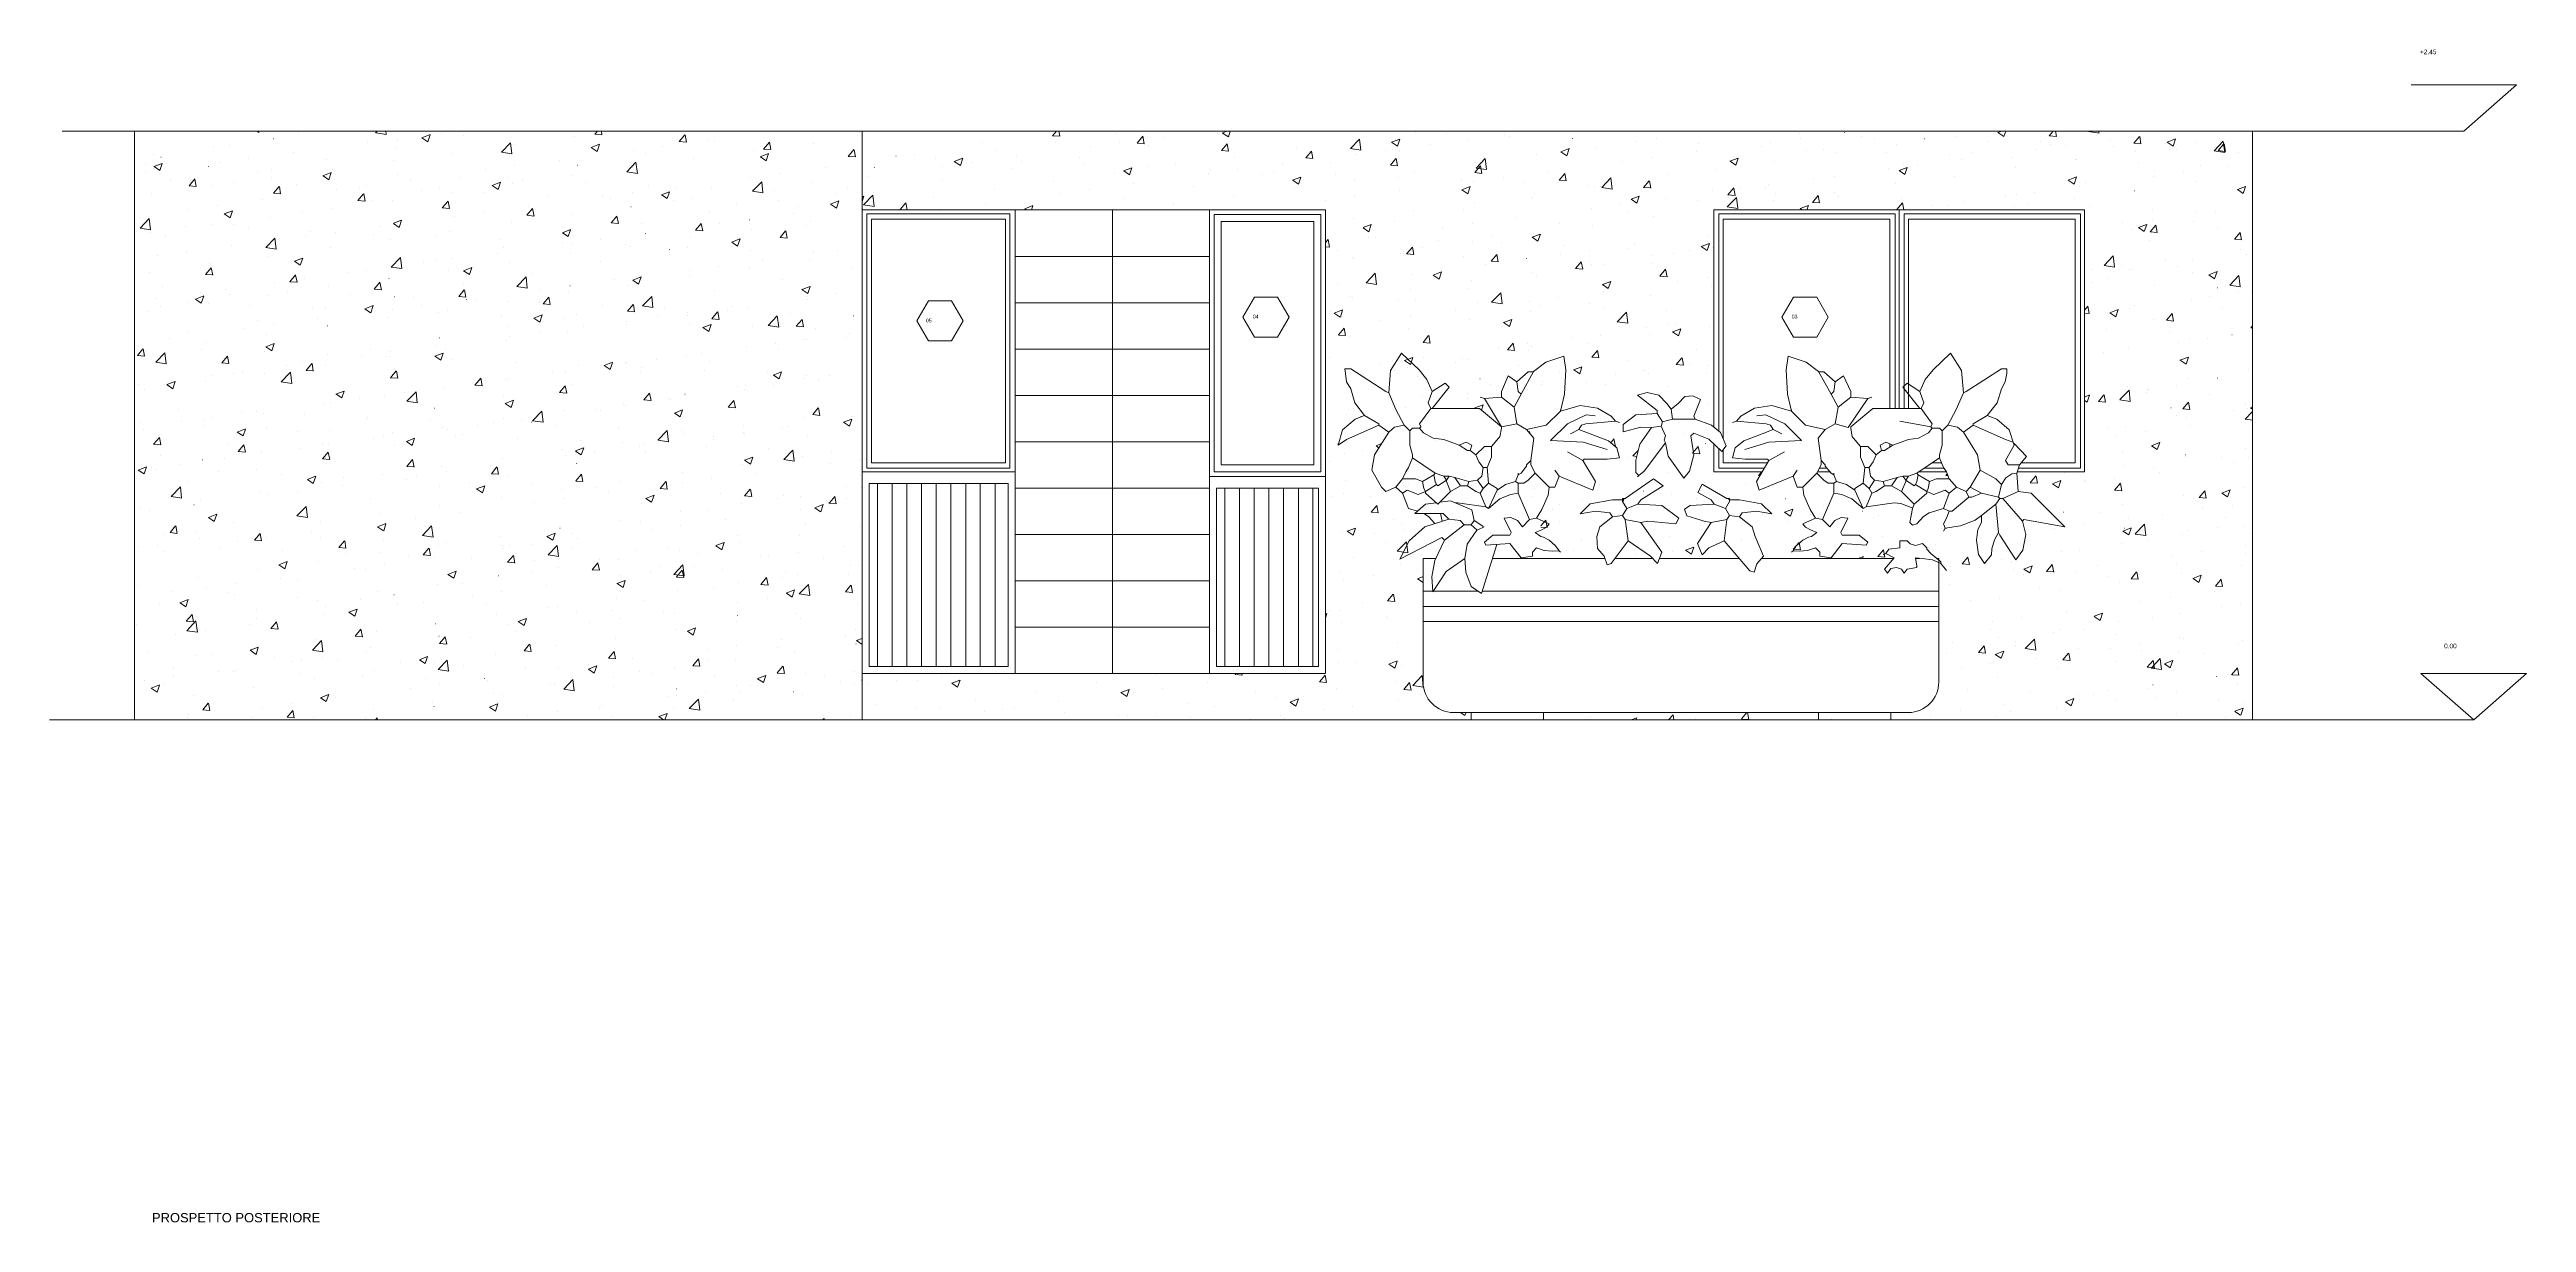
# Model space of a CAD drawing. Header units: centimetres. Extents: x -16179 to 12840, y -10704 to 3856.
# Drawn here: x 10042 to 11111, y -4292 to -3786 of the extents above; entities that cross this region are included whole.
import ezdxf

# ---------------------------------------------------------------- set-up
doc = ezdxf.new("R2010")
doc.units = ezdxf.units.CM
doc.header["$MEASUREMENT"] = 0
for name, color, linetype, lineweight in [('A-ANNO-TEXT_Num_Penna__3_Num_Penna__3_Num_Penna__3_Num_Penna__3_Num_Penna__3_Num_Penna__3_Num_Penna__3_Num_Penna__3_Num_Penna__3_Num_Penna__3', 3, 'Continuous', 18), ('A-ELEV-MBE1_Num_Penna__7_Num_Penna__7_Num_Penna__7_Num_Penna__7_Num_Penna__7_Num_Penna__7_Num_Penna__7_Num_Penna__7_Num_Penna__7_Num_Penna__7', 7, 'Continuous', 18), ('A-ELEV-PATT_Num_Penna__8_Num_Penna__8_Num_Penna__8_Num_Penna__8_Num_Penna__8_Num_Penna__8_Num_Penna__8_Num_Penna__8_Num_Penna__8_Num_Penna__8', 8, 'Continuous', 18), ('A-GLAZ-FULL_Num_Penna__7_Num_Penna__7_Num_Penna__7_Num_Penna__7_Num_Penna__7_Num_Penna__7_Num_Penna__7_Num_Penna__7_Num_Penna__7_Num_Penna__7', 7, 'Continuous', 18), ('AA - linee quote_Num_Penna__3_Num_Penna__3_Num_Penna__3_Num_Penna__3_Num_Penna__3_Num_Penna__3_Num_Penna__3_Num_Penna__3_Num_Penna__3_Num_Penna__3', 3, 'Continuous', 18), ('AA - pareti sezionate_Num_Penna__7_Num_Penna__7_Num_Penna__7_Num_Penna__7_Num_Penna__7_Num_Penna__7_Num_Penna__7_Num_Penna__7_Num_Penna__7_Num_Penna__7', 7, 'Continuous', 18), ('AA - serramenti e porte_Num_Penna__4_Num_Penna__4_Num_Penna__4_Num_Penna__4_Num_Penna__4_Num_Penna__4_Num_Penna__4_Num_Penna__4_Num_Penna__4_Num_Penna__4', 4, 'Continuous', 18), ('AA pareti non sezionate_Num_Penna__2_Num_Penna__2_Num_Penna__2_Num_Penna__2_Num_Penna__2_Num_Penna__2_Num_Penna__2_Num_Penna__2_Num_Penna__2_Num_Penna__2', 2, 'Continuous', 18), ('AA- arredo_Num_Penna__8_Num_Penna__8_Num_Penna__8_Num_Penna__8_Num_Penna__8_Num_Penna__8_Num_Penna__8_Num_Penna__8_Num_Penna__8_Num_Penna__8', 8, 'Continuous', 18), ('Layer1_Num_Penna__7_Num_Penna__7_Num_Penna__7_Num_Penna__7_Num_Penna__7_Num_Penna__7_Num_Penna__7_Num_Penna__7_Num_Penna__7_Num_Penna__7', 7, 'Continuous', 18), ('linee sezioni frecce_Num_Penna__1_Num_Penna__255_Num_Penna__255_Num_Penna__255_Num_Penna__255_Num_Penna__255_Num_Penna__255_Num_Penna__255_Num_Penna__255_Num_Penna__255', 255, 'Continuous', 18), ('PROIEZIONI_Num_Penna__145_Num_Penna__145_Num_Penna__145_Num_Penna__145_Num_Penna__145_Num_Penna__145_Num_Penna__145_Num_Penna__145_Num_Penna__145_Num_Penna__145', 145, 'Continuous', 18), ('SIMBOLI FINESTRE_Num_Penna__3_Num_Penna__3_Num_Penna__3_Num_Penna__3_Num_Penna__3_Num_Penna__3_Num_Penna__3_Num_Penna__3_Num_Penna__3_Num_Penna__3', 3, 'Continuous', 18), ('VEGETAZIONE_Num_Penna__94_Num_Penna__94_Num_Penna__94_Num_Penna__94_Num_Penna__94_Num_Penna__94_Num_Penna__94_Num_Penna__94_Num_Penna__94_Num_Penna__94', 94, 'Continuous', 18)]:
    doc.layers.add(name, color=color, linetype=linetype, lineweight=lineweight)
doc.styles.add('GENERATED_STYLE_1', font='Arial.ttf')

msp = doc.modelspace()

# ---------------------------------------------------------------- linework, layer by layer
at = {"layer": 'A-ELEV-MBE1_Num_Penna__7_Num_Penna__7_Num_Penna__7_Num_Penna__7_Num_Penna__7_Num_Penna__7_Num_Penna__7_Num_Penna__7_Num_Penna__7_Num_Penna__7', "color": 7, "linetype": 'Continuous', "lineweight": 18}
for p, q in [((10542.3, -3855.6), (10458.3, -3855.6)), ((10500.3, -4055.6), (10500.3, -3855.6)), ((10542.3, -3875.6), (10542.3, -3855.6)), ((10592.3, -4055.6), (10592.3, -3855.6)), ((10458.3, -3875.6), (10542.3, -3875.6)), ((10542.3, -3895.6), (10542.3, -3875.6)), ((10542.3, -3895.6), (10458.3, -3895.6)), ((10542.3, -3915.6), (10542.3, -3895.6)), ((10458.3, -3915.6), (10542.3, -3915.6)), ((10542.3, -3935.6), (10542.3, -3915.6)), ((10458.3, -3935.6), (10542.3, -3935.6)), ((10542.3, -3955.6), (10542.3, -3935.6)), ((10542.3, -3955.6), (10458.3, -3955.6)), ((10395.3, -4052.6), (10395.3, -3973.6)), ((10455.3, -3973.6), (10395.3, -3973.6)), ((10398.9, -4052.6), (10398.9, -3973.6)), ((10405.2, -4052.6), (10405.2, -3973.6)), ((10411.6, -4052.6), (10411.6, -3973.6)), ((10417.9, -4052.6), (10417.9, -3973.6)), ((10424.3, -4052.6), (10424.3, -3973.6)), ((10430.6, -4052.6), (10430.6, -3973.6)), ((10437, -4052.6), (10437, -3973.6)), ((10443.3, -4052.6), (10443.3, -3973.6)), ((10449.7, -4052.6), (10449.7, -3973.6)), ((10455.3, -3973.6), (10455.3, -4052.6)), ((10458.3, -3968.6), (10458.3, -4055.6)), ((10458.3, -3975.6), (10542.3, -3975.6)), ((10542.3, -3995.6), (10542.3, -3975.6)), ((10545.3, -4052.6), (10545.3, -3975.6)), ((10589.3, -3975.6), (10545.3, -3975.6)), ((10548.8, -4052.6), (10548.8, -3975.6)), ((10555.2, -4052.6), (10555.2, -3975.6)), ((10561.5, -4052.6), (10561.5, -3975.6)), ((10567.9, -4052.6), (10567.9, -3975.6)), ((10574.2, -4052.6), (10574.2, -3975.6)), ((10580.6, -4052.6), (10580.6, -3975.6)), ((10586.9, -4052.6), (10586.9, -3975.6)), ((10589.3, -3975.6), (10589.3, -4052.6)), ((10458.3, -3995.6), (10542.3, -3995.6)), ((10542.3, -4015.6), (10542.3, -3995.6)), ((10458.3, -4015.6), (10542.3, -4015.6)), ((10542.3, -4035.6), (10542.3, -4015.6)), ((10542.3, -4035.6), (10458.3, -4035.6)), ((10542.3, -4055.6), (10542.3, -4035.6)), ((10395.3, -4052.6), (10455.3, -4052.6)), ((10458.3, -4055.6), (10542.3, -4055.6)), ((10545.3, -4052.6), (10589.3, -4052.6))]:
    msp.add_line(p, q, dxfattribs=at)
at = {"layer": 'A-ELEV-PATT_Num_Penna__8_Num_Penna__8_Num_Penna__8_Num_Penna__8_Num_Penna__8_Num_Penna__8_Num_Penna__8_Num_Penna__8_Num_Penna__8_Num_Penna__8', "color": 8, "linetype": 'Continuous', "lineweight": 18}
for p, q in [((10131, -3821.6), (10131.9, -3822.2)), ((10131.9, -3822.2), (10132.1, -3821.6)), ((10138.1, -3824.9), (10138.2, -3824.9)), ((10148.9, -3822.6), (10148.9, -3822.6)), ((10178.9, -3826.7), (10178.9, -3826.7)), ((10182.3, -3822.3), (10183, -3821.6)), ((10182.4, -3822.3), (10186.9, -3823)), ((10186.9, -3823), (10186.7, -3821.6)), ((10191.6, -3825), (10191.6, -3825)), ((10202.3, -3824.5), (10205.9, -3823.1)), ((10202.3, -3824.5), (10204.9, -3826.2)), ((10204.9, -3826.2), (10205.9, -3823.2)), ((10210.9, -3822.5), (10210.9, -3822.5)), ((10220.3, -3823.6), (10220.3, -3823.6)), ((10236.6, -3830.7), (10240.5, -3826.6)), ((10241.1, -3831.4), (10240.5, -3826.6)), ((10268.1, -3823.8), (10268.1, -3823.8)), ((10276.9, -3822.9), (10278.1, -3821.6)), ((10277, -3822.9), (10280, -3823.2)), ((10280, -3823.2), (10279.8, -3821.6)), ((10313.4, -3826.1), (10315.8, -3823.2)), ((10313.4, -3826.1), (10316.4, -3826.4)), ((10316.5, -3826.4), (10315.9, -3823.2)), ((10325.6, -3825.7), (10325.6, -3825.7)), ((10328.6, -3826.1), (10328.6, -3826.1)), ((10349.8, -3829.3), (10352.3, -3826.3)), ((10352.9, -3829.5), (10352.3, -3826.4)), ((10371.3, -3826.8), (10371.3, -3826.8)), ((10391.3, -3822.3), (10391.3, -3822.3)), ((10444.4, -3826.7), (10444.4, -3826.7)), ((10474.1, -3821.6), (10474.1, -3821.6)), ((10474.5, -3823.6), (10476.2, -3821.6)), ((10474.5, -3823.6), (10477.6, -3823.8)), ((10475.7, -3826.6), (10475.7, -3826.6)), ((10477.6, -3823.8), (10477.2, -3821.6)), ((10502.1, -3822.8), (10502.1, -3822.8)), ((10503.6, -3826.7), (10503.6, -3826.7)), ((10511, -3826.8), (10513.4, -3823.8)), ((10511, -3826.8), (10514, -3827)), ((10514, -3827), (10513.5, -3823.8)), ((10522.9, -3824.2), (10522.9, -3824.2)), ((10545.5, -3822.6), (10545.5, -3822.6)), ((10547.4, -3829.9), (10549.8, -3827)), ((10547.8, -3822.3), (10549.8, -3821.6)), ((10547.8, -3822.4), (10550.4, -3824.1)), ((10550.5, -3830.2), (10549.9, -3827)), ((10550.4, -3824.1), (10551.2, -3821.6)), ((10603.1, -3829.1), (10607, -3825)), ((10605.7, -3825.5), (10605.7, -3825.5)), ((10607.6, -3829.8), (10607, -3825)), ((10620.8, -3826.4), (10624.4, -3825)), ((10620.8, -3826.4), (10623.4, -3828.1)), ((10623.4, -3828.1), (10624.4, -3825.1)), ((10631.3, -3822.2), (10631.3, -3822.2)), ((10644.7, -3822.6), (10644.7, -3822.6)), ((10653.8, -3825.1), (10653.8, -3825.1)), ((10669.7, -3823.1), (10669.7, -3823.1)), ((10671.8, -3823.7), (10671.8, -3823.7)), ((10698.9, -3824.8), (10699, -3824.8)), ((10726.1, -3826), (10726.1, -3826)), ((10735.2, -3824.7), (10735.2, -3824.7)), ((10753.2, -3827.1), (10753.2, -3827.1)), ((10784.4, -3826.3), (10784.4, -3826.3)), ((10796.7, -3822.6), (10796.7, -3822.6)), ((10797.1, -3824.6), (10797.1, -3824.6)), ((10816.3, -3822.1), (10816.4, -3822.1)), ((10823.8, -3823.8), (10823.8, -3823.8)), ((10829.4, -3824.9), (10829.4, -3824.9)), ((10850.9, -3824.9), (10851, -3824.9)), ((10864.5, -3824.1), (10864.5, -3824.1)), ((10878.1, -3826), (10878.1, -3826)), ((10882.5, -3822.2), (10884.2, -3821.6)), ((10882.5, -3822.2), (10885.1, -3823.9)), ((10885.1, -3823.9), (10885.9, -3821.6)), ((10900.8, -3825.9), (10900.8, -3825.9)), ((10904.7, -3823.6), (10906.4, -3821.6)), ((10904.7, -3823.6), (10907.8, -3823.9)), ((10905.2, -3827.2), (10905.2, -3827.2)), ((10907.8, -3823.9), (10907.4, -3821.6)), ((10921.6, -3821.7), (10921.7, -3821.6)), ((10921.6, -3821.7), (10926.2, -3822.4)), ((10926.1, -3822.4), (10926.1, -3821.6)), ((10931.1, -3825.3), (10931.1, -3825.3)), ((10941.2, -3826.8), (10943.6, -3823.9)), ((10941.2, -3826.8), (10944.2, -3827.1)), ((10944.2, -3827.1), (10943.7, -3823.9)), ((10955.5, -3826.3), (10959.1, -3824.9)), ((10955.6, -3826.3), (10958.1, -3828)), ((10958.1, -3828), (10959.1, -3824.9)), ((10968.4, -3826.6), (10968.4, -3826.6)), ((10975.8, -3830.1), (10979.8, -3825.9)), ((10977.6, -3830), (10980, -3827.1)), ((10980.4, -3830.8), (10979.8, -3826)), ((10980.7, -3830.3), (10980.1, -3827.1)), ((10083.1, -3835.7), (10083.1, -3835.7)), ((10086.4, -3831.7), (10086.4, -3831.7)), ((10086.6, -3836.8), (10090.2, -3835.5)), ((10086.7, -3836.8), (10089.2, -3838.5)), ((10089.2, -3838.5), (10090.2, -3835.5)), ((10089.6, -3832.8), (10089.7, -3832.8)), ((10110.2, -3836.8), (10110.3, -3836.8)), ((10112.5, -3828.1), (10112.5, -3828.1)), ((10114.9, -3835.1), (10114.9, -3835.1)), ((10119.3, -3827.7), (10119.3, -3827.7)), ((10127.6, -3833.4), (10127.6, -3833.4)), ((10146.8, -3830.9), (10146.8, -3830.9)), ((10161.1, -3833.8), (10161.1, -3833.8)), ((10190, -3834.4), (10190, -3834.4)), ((10190.7, -3828.7), (10190.7, -3828.7)), ((10215.7, -3831.1), (10215.7, -3831.1)), ((10236.6, -3830.7), (10241.1, -3831.4)), ((10242, -3827.3), (10242, -3827.3)), ((10242.3, -3836.6), (10242.3, -3836.6)), ((10261.5, -3834.1), (10261.5, -3834.1)), ((10269.3, -3836.3), (10269.4, -3836.3)), ((10275.3, -3828.6), (10278.9, -3827.2)), ((10275.3, -3828.6), (10277.9, -3830.3)), ((10277.9, -3830.3), (10278.9, -3827.2)), ((10290.8, -3839.1), (10294.7, -3835)), ((10293.2, -3837.4), (10293.2, -3837.4)), ((10293.6, -3829.9), (10293.6, -3829.9)), ((10295.3, -3839.8), (10294.7, -3835)), ((10299, -3831.2), (10299, -3831.2)), ((10306.3, -3828.2), (10306.3, -3828.2)), ((10319.6, -3833.6), (10319.6, -3833.6)), ((10345.6, -3830), (10345.6, -3830)), ((10348.3, -3832.6), (10351.9, -3831.3)), ((10348.4, -3832.7), (10350.9, -3834.4)), ((10349.8, -3829.3), (10352.9, -3829.5)), ((10350.9, -3834.4), (10351.9, -3831.3)), ((10376.3, -3837.3), (10376.3, -3837.3)), ((10386.3, -3832.5), (10388.7, -3829.5)), ((10386.3, -3832.5), (10389.3, -3832.7)), ((10389.4, -3832.7), (10388.8, -3829.6)), ((10397.5, -3837.2), (10397.6, -3837.2)), ((10406.9, -3832.4), (10407, -3832.4)), ((10414.8, -3831.8), (10414.8, -3831.8)), ((10423.9, -3833.4), (10423.9, -3833.4)), ((10426.9, -3836.8), (10426.9, -3836.8)), ((10432.1, -3834.7), (10435.7, -3833.3)), ((10432.1, -3834.7), (10434.7, -3836.4)), ((10434.1, -3833.5), (10434.1, -3833.5)), ((10434.7, -3836.4), (10435.7, -3833.3)), ((10439.6, -3835.2), (10439.6, -3835.2)), ((10450, -3829.8), (10450, -3829.8)), ((10456.6, -3837.8), (10456.6, -3837.8)), ((10458.8, -3832.6), (10458.8, -3832.6)), ((10461.2, -3834.7), (10461.2, -3834.7)), ((10486.2, -3832.8), (10486.2, -3832.8)), ((10488.3, -3835.8), (10488.3, -3835.8)), ((10490.9, -3828.4), (10490.9, -3828.4)), ((10505.1, -3838.7), (10508.7, -3837.4)), ((10507.7, -3840.4), (10508.7, -3837.4)), ((10515.4, -3837), (10515.4, -3837)), ((10515.9, -3827.7), (10515.9, -3827.7)), ((10527.5, -3836.1), (10527.5, -3836.1)), ((10547.4, -3829.9), (10550.4, -3830.2)), ((10553.2, -3832.9), (10553.2, -3832.9)), ((10573.6, -3835.8), (10573.6, -3835.8)), ((10579.6, -3829.1), (10579.6, -3829.1)), ((10583.8, -3833.1), (10586.3, -3830.2)), ((10583.8, -3833.1), (10586.9, -3833.4)), ((10586.9, -3833.4), (10586.3, -3830.2)), ((10594.5, -3835.3), (10594.5, -3835.3)), ((10603.1, -3829.1), (10607.6, -3829.8)), ((10605.6, -3831.6), (10605.6, -3831.6)), ((10618.4, -3829.9), (10618.4, -3829.9)), ((10620.3, -3836.3), (10622.7, -3833.4)), ((10620.3, -3836.3), (10623.3, -3836.6)), ((10623.4, -3836.6), (10622.8, -3833.4)), ((10624.1, -3830.2), (10624.1, -3830.2)), ((10637.6, -3827.4), (10637.6, -3827.4)), ((10656.7, -3839.5), (10659.2, -3836.6)), ((10657.1, -3835.3), (10657.1, -3835.3)), ((10657.3, -3837.5), (10661.2, -3833.4)), ((10657.3, -3837.5), (10661.8, -3838.2)), ((10659.8, -3839.8), (10659.2, -3836.6)), ((10661.8, -3838.2), (10661.2, -3833.4)), ((10683.2, -3831.8), (10683.2, -3831.8)), ((10693.8, -3830.5), (10697.4, -3829.1)), ((10693.9, -3830.5), (10696.4, -3832.2)), ((10696.4, -3832.2), (10697.4, -3829.1)), ((10708.8, -3828.5), (10708.8, -3828.5)), ((10720.3, -3834.8), (10720.4, -3834.8)), ((10733.1, -3833.1), (10733.1, -3833.1)), ((10752.3, -3830.5), (10752.3, -3830.5)), ((10766.8, -3834.5), (10770.4, -3833.2)), ((10766.9, -3834.6), (10769.4, -3836.3)), ((10769.4, -3836.3), (10770.4, -3833.2)), ((10770.2, -3835.1), (10770.2, -3835.1)), ((10780.3, -3828.3), (10780.3, -3828.3)), ((10786.3, -3834.8), (10786.3, -3834.8)), ((10799.8, -3830), (10799.8, -3830)), ((10807.4, -3829.4), (10807.4, -3829.4)), ((10812.7, -3831), (10812.7, -3831)), ((10834.5, -3830.6), (10834.5, -3830.6)), ((10838.8, -3827.4), (10838.8, -3827.4)), ((10839.9, -3838.6), (10843.4, -3837.3)), ((10841.6, -3836.1), (10841.6, -3836.1)), ((10842.4, -3840.3), (10843.4, -3837.3)), ((10847.8, -3836.3), (10847.8, -3836.3)), ((10861.7, -3831.7), (10861.7, -3831.7)), ((10867, -3833.7), (10867, -3833.7)), ((10871.2, -3831), (10871.2, -3831)), ((10888.8, -3832.9), (10888.8, -3832.9)), ((10890.2, -3837.2), (10890.2, -3837.2)), ((10899.1, -3829.5), (10899.1, -3829.5)), ((10911.8, -3827.8), (10911.8, -3827.8)), ((10915.9, -3834), (10915.9, -3834)), ((10916.3, -3833.7), (10916.3, -3833.7)), ((10932.3, -3828.3), (10932.3, -3828.3)), ((10942, -3830.4), (10942, -3830.4)), ((10943, -3835.2), (10943, -3835.2)), ((10959.4, -3829.5), (10959.4, -3829.5)), ((10970.1, -3836.3), (10970.1, -3836.3)), ((10975.9, -3830.1), (10980.4, -3830.8)), ((10977.6, -3830), (10980.6, -3830.3)), ((10979.5, -3833.5), (10979.5, -3833.5)), ((10981.7, -3836.9), (10981.7, -3836.9)), ((10986.5, -3830.6), (10986.5, -3830.6)), ((10082.8, -3839.3), (10082.8, -3839.3)), ((10093.8, -3842.5), (10093.8, -3842.5)), ((10101.8, -3845.2), (10104.3, -3842.2)), ((10101.8, -3843.9), (10101.8, -3843.9)), ((10101.8, -3845.2), (10104.9, -3845.4)), ((10104.9, -3845.4), (10104.3, -3842.3)), ((10111.9, -3845), (10111.9, -3845)), ((10121, -3843.7), (10121, -3843.7)), ((10131.4, -3838.9), (10131.4, -3838.9)), ((10137.4, -3838), (10137.4, -3838)), ((10137.5, -3841.8), (10137.5, -3841.8)), ((10138.2, -3848.4), (10140.7, -3845.4)), ((10138.3, -3848.4), (10141.3, -3848.6)), ((10141.3, -3848.6), (10140.8, -3845.4)), ((10148.1, -3844.8), (10148.1, -3844.8)), ((10159.6, -3840.9), (10163.2, -3839.5)), ((10159.7, -3840.9), (10162.2, -3842.6)), ((10162.2, -3842.6), (10163.2, -3839.5)), ((10163.9, -3838), (10163.9, -3838)), ((10164.5, -3839.1), (10164.5, -3839.1)), ((10165.5, -3846.7), (10165.5, -3846.7)), ((10175.2, -3846), (10175.2, -3846)), ((10178.3, -3845.1), (10178.3, -3845.1)), ((10191.6, -3840.3), (10191.6, -3840.3)), ((10197.5, -3842.5), (10197.5, -3842.5)), ((10202.3, -3847.1), (10202.3, -3847.1)), ((10210.1, -3846.5), (10210.1, -3846.5)), ((10215, -3848.1), (10215, -3848.1)), ((10218.7, -3841.4), (10218.7, -3841.4)), ((10229.4, -3848.2), (10229.4, -3848.2)), ((10229.6, -3838.3), (10229.6, -3838.3)), ((10232.6, -3845), (10236.2, -3843.6)), ((10232.7, -3845), (10235.2, -3846.7)), ((10235.2, -3846.7), (10236.2, -3843.6)), ((10239.7, -3841.4), (10239.7, -3841.4)), ((10241.4, -3844.2), (10241.4, -3844.2)), ((10245.8, -3842.6), (10245.8, -3842.6)), ((10267.5, -3840.7), (10267.5, -3840.7)), ((10273, -3843.7), (10273, -3843.7)), ((10290.8, -3839.1), (10295.3, -3839.8)), ((10293, -3848.2), (10293, -3848.2)), ((10300.1, -3844.9), (10300.1, -3844.9)), ((10305.7, -3849), (10309.2, -3847.7)), ((10308.2, -3850.7), (10309.2, -3847.7)), ((10312.2, -3845.7), (10312.2, -3845.7)), ((10327.2, -3846), (10327.2, -3846)), ((10344.3, -3841.5), (10344.3, -3841.5)), ((10345, -3847.5), (10349, -3843.4)), ((10345, -3846.9), (10345, -3846.9)), ((10345, -3847.5), (10349.5, -3848.2)), ((10349.5, -3848.2), (10349, -3843.4)), ((10354.3, -3847.2), (10354.3, -3847.2)), ((10357, -3839.8), (10357, -3839.8)), ((10370.7, -3843.7), (10370.7, -3843.7)), ((10381.4, -3848.3), (10381.4, -3848.3)), ((10385.8, -3846.3), (10385.8, -3846.3)), ((10394.8, -3841.1), (10394.8, -3841.1)), ((10397.4, -3848), (10397.4, -3848)), ((10427, -3842.9), (10427, -3842.9)), ((10449.4, -3846.8), (10449.4, -3846.8)), ((10475.1, -3843.5), (10475.1, -3843.5)), ((10477.6, -3848.4), (10477.6, -3848.4)), ((10490.3, -3846.8), (10490.3, -3846.8)), ((10501.4, -3839.7), (10501.4, -3839.7)), ((10505.2, -3838.7), (10507.7, -3840.4)), ((10509.5, -3844.2), (10509.5, -3844.2)), ((10535.3, -3845.5), (10535.3, -3845.5)), ((10541.6, -3840), (10541.6, -3840)), ((10542.5, -3838.1), (10542.5, -3838.1)), ((10554.3, -3838.3), (10554.3, -3838.3)), ((10564.9, -3840.4), (10564.9, -3840.4)), ((10569.7, -3839.3), (10569.7, -3839.3)), ((10578.1, -3842.8), (10581.7, -3841.4)), ((10578.2, -3842.8), (10580.7, -3844.5)), ((10579, -3846), (10579, -3846)), ((10580.7, -3844.5), (10581.7, -3841.4)), ((10596.8, -3840.4), (10596.8, -3840.4)), ((10605, -3842.4), (10605, -3842.4)), ((10623.9, -3841.6), (10623.9, -3841.6)), ((10624.2, -3847.4), (10624.2, -3847.4)), ((10630.7, -3839.1), (10630.7, -3839.1)), ((10651, -3842.7), (10651, -3842.7)), ((10651.2, -3846.9), (10654.7, -3845.5)), ((10651.2, -3846.9), (10653.7, -3848.6)), ((10653.7, -3848.6), (10654.7, -3845.5)), ((10656.3, -3843.2), (10656.3, -3843.2)), ((10656.7, -3839.5), (10659.8, -3839.8)), ((10669, -3841.5), (10669, -3841.5)), ((10678.1, -3843.8), (10678.1, -3843.8)), ((10688.3, -3839), (10688.3, -3839)), ((10693.1, -3842.7), (10695.6, -3839.8)), ((10693.2, -3842.7), (10696.2, -3843)), ((10696.2, -3843), (10695.6, -3839.8)), ((10705.2, -3845), (10705.3, -3845)), ((10708.2, -3845.4), (10708.2, -3845.4)), ((10710.9, -3845.3), (10710.9, -3845.3)), ((10711.5, -3845.9), (10715.5, -3841.8)), ((10711.5, -3845.9), (10716, -3846.6)), ((10716, -3846.6), (10715.5, -3841.8)), ((10729.6, -3845.9), (10732, -3843)), ((10729.6, -3845.9), (10732.6, -3846.1)), ((10732.7, -3846.2), (10732.1, -3843)), ((10732.4, -3846.1), (10732.4, -3846.1)), ((10734.6, -3841.6), (10734.6, -3841.6)), ((10740.5, -3840.2), (10740.5, -3840.2)), ((10759.5, -3847.3), (10759.5, -3847.3)), ((10760.7, -3838), (10760.7, -3838)), ((10766, -3849.1), (10768.5, -3846.1)), ((10769.1, -3849.3), (10768.5, -3846.2)), ((10771, -3846.4), (10771, -3846.4)), ((10782.3, -3846.2), (10782.3, -3846.2)), ((10783.7, -3844.7), (10783.7, -3844.7)), ((10786.6, -3848.4), (10786.6, -3848.4)), ((10803, -3842.2), (10803, -3842.2)), ((10812, -3841.1), (10812, -3841.1)), ((10812.1, -3847.9), (10812.1, -3847.9)), ((10835.1, -3837.9), (10835.1, -3837.9)), ((10838.2, -3844.3), (10838.2, -3844.3)), ((10839.9, -3838.6), (10842.4, -3840.3)), ((10863.8, -3841), (10863.8, -3841)), ((10898.5, -3847.9), (10898.5, -3847.9)), ((10912.9, -3842.7), (10916.4, -3841.3)), ((10912.9, -3842.7), (10915.4, -3844.4)), ((10915.4, -3844.4), (10916.4, -3841.3)), ((10917.7, -3845.3), (10917.7, -3845.3)), ((10920.2, -3843.7), (10920.2, -3843.7)), ((10941.3, -3847.3), (10941.4, -3847.3)), ((10949.8, -3841.1), (10949.8, -3841.1)), ((10949.9, -3838.6), (10949.9, -3838.6)), ((10962.5, -3839.4), (10962.5, -3839.4)), ((10967.7, -3843.5), (10967.7, -3843.5)), ((10985.9, -3846.8), (10989.4, -3845.4)), ((10985.9, -3846.8), (10988.4, -3848.5)), ((10988.4, -3848.5), (10989.4, -3845.4)), ((10080.7, -3863.4), (10084.6, -3859.3)), ((10085.8, -3848.6), (10085.8, -3848.6)), ((10101.5, -3855.2), (10101.5, -3855.2)), ((10114.2, -3853.5), (10114.2, -3853.5)), ((10117, -3857.3), (10120.5, -3855.9)), ((10117, -3857.3), (10119.5, -3859)), ((10119.5, -3859), (10120.5, -3855.9)), ((10133.5, -3850.9), (10133.5, -3850.9)), ((10136.9, -3858.7), (10136.9, -3858.7)), ((10150.8, -3856.6), (10150.8, -3856.6)), ((10163.3, -3854.9), (10163.3, -3854.9)), ((10174.7, -3851.5), (10177.1, -3848.6)), ((10174.7, -3851.5), (10177.7, -3851.8)), ((10177.8, -3851.8), (10177.2, -3848.6)), ((10180.5, -3851.6), (10180.5, -3851.6)), ((10189.4, -3851.3), (10189.4, -3851.3)), ((10211.1, -3854.7), (10213.6, -3851.8)), ((10211.1, -3854.7), (10214.2, -3855)), ((10214.2, -3855), (10213.6, -3851.8)), ((10216.2, -3858.3), (10216.2, -3858.3)), ((10228.9, -3856.7), (10228.9, -3856.7)), ((10247.6, -3857.9), (10250, -3855)), ((10247.6, -3857.9), (10250.6, -3858.2)), ((10248.2, -3854.1), (10248.2, -3854.1)), ((10250.7, -3858.2), (10250.1, -3855)), ((10256.6, -3849.4), (10256.6, -3849.4)), ((10266.9, -3857.6), (10266.9, -3857.6)), ((10280.3, -3849.9), (10280.3, -3849.9)), ((10283.7, -3850.5), (10283.7, -3850.5)), ((10284, -3861.1), (10286.4, -3858.2)), ((10287.1, -3861.4), (10286.5, -3858.2)), ((10292.5, -3854.3), (10292.6, -3854.3)), ((10305.7, -3849), (10308.2, -3850.7)), ((10310.8, -3851.7), (10310.8, -3851.7)), ((10318.9, -3850.5), (10318.9, -3850.5)), ((10326.5, -3856.4), (10326.5, -3856.4)), ((10337.9, -3852.8), (10337.9, -3852.8)), ((10356.1, -3851.4), (10356.1, -3851.4)), ((10362.9, -3857.3), (10362.9, -3857.3)), ((10365, -3854), (10365, -3854)), ((10378.7, -3853.1), (10382.2, -3851.7)), ((10378.7, -3853.1), (10381.2, -3854.8)), ((10381.2, -3854.8), (10382.2, -3851.7)), ((10392.1, -3855.1), (10392.1, -3855.1)), ((10392.3, -3851.9), (10393, -3849.7)), ((10392.3, -3850), (10393, -3849.7)), ((10392.9, -3853.4), (10396.9, -3849.2)), ((10392.9, -3853.4), (10397.5, -3854.1)), ((10397.5, -3854.1), (10396.9, -3849.2)), ((10396.9, -3854.1), (10396.9, -3854.1)), ((10408.7, -3855.4), (10411.1, -3852.5)), ((10408.7, -3855.4), (10410.6, -3855.6)), ((10411.8, -3855.6), (10411.2, -3852.5)), ((10423.3, -3850.3), (10423.3, -3850.3)), ((10426.2, -3855.2), (10426.2, -3855.2)), ((10445.5, -3852.7), (10445.5, -3852.7)), ((10462.5, -3855.1), (10466, -3853.7)), ((10462.5, -3855.1), (10463.1, -3855.6)), ((10465.4, -3855.6), (10466, -3853.8)), ((10505.6, -3850.5), (10505.6, -3850.5)), ((10526.9, -3853), (10526.9, -3853)), ((10552.6, -3849.8), (10552.6, -3849.8)), ((10592.3, -3851.6), (10592.3, -3851.6)), ((10605, -3849.9), (10605, -3849.9)), ((10630.1, -3856), (10630.1, -3856)), ((10651.7, -3855.4), (10651.7, -3855.4)), ((10656.5, -3852.2), (10656.5, -3852.2)), ((10674.9, -3859), (10674.9, -3859)), ((10681.3, -3850.3), (10681.3, -3850.3)), ((10682.5, -3848.7), (10682.5, -3848.7)), ((10707, -3854.8), (10707, -3854.8)), ((10719.7, -3853.1), (10719.7, -3853.1)), ((10723.1, -3856.4), (10723.1, -3856.4)), ((10724.2, -3850.9), (10727.7, -3849.6)), ((10724.2, -3850.9), (10726.7, -3852.6)), ((10726.7, -3852.6), (10727.7, -3849.6)), ((10734, -3858.5), (10734, -3858.5)), ((10738.9, -3850.6), (10738.9, -3850.6)), ((10752.7, -3851.3), (10752.7, -3851.3)), ((10760.1, -3854.9), (10760.1, -3854.9)), ((10765.7, -3854.3), (10769.7, -3850.2)), ((10765.7, -3854.3), (10770.2, -3855)), ((10766, -3849.1), (10769.1, -3849.3)), ((10770.2, -3855), (10769.7, -3850.2)), ((10785.7, -3851.7), (10785.7, -3851.7)), ((10797.2, -3855), (10800.7, -3853.6)), ((10797.2, -3855), (10798, -3855.6)), ((10800.1, -3855.6), (10800.7, -3853.6)), ((10802.5, -3852.3), (10804.9, -3849.3)), ((10802.5, -3852.3), (10805.5, -3852.5)), ((10805.5, -3852.5), (10805, -3849.4)), ((10813.7, -3849.6), (10813.7, -3849.6)), ((10838.9, -3855.4), (10841.3, -3852.5)), ((10838.9, -3855.4), (10840.4, -3855.6)), ((10840.8, -3850.7), (10840.8, -3850.7)), ((10841.9, -3855.6), (10841.4, -3852.5)), ((10853.7, -3853.8), (10853.7, -3853.8)), ((10861, -3853.8), (10861, -3853.8)), ((10868, -3851.9), (10868, -3851.9)), ((10885.7, -3849.5), (10885.7, -3849.5)), ((10889.6, -3854.1), (10889.6, -3854.1)), ((10890.6, -3848.8), (10890.6, -3848.8)), ((10895.1, -3853), (10895.1, -3853)), ((10915.7, -3850.6), (10915.7, -3850.6)), ((10922.2, -3854.2), (10922.2, -3854.2)), ((10949.3, -3855.3), (10949.3, -3855.3)), ((10968.4, -3856.9), (10968.4, -3856.9)), ((10976.4, -3856.4), (10976.4, -3856.4)), ((10080.7, -3863.4), (10085.2, -3864.1)), ((10085.2, -3864.1), (10084.6, -3859.3)), ((10085.2, -3865.5), (10085.2, -3865.5)), ((10091.6, -3866.8), (10091.6, -3866.8)), ((10100.1, -3862.7), (10100.1, -3862.7)), ((10111.3, -3861.9), (10111.3, -3861.9)), ((10121.2, -3861.7), (10121.2, -3861.7)), ((10127.3, -3863.8), (10127.3, -3863.8)), ((10134.9, -3871.8), (10138.8, -3867.7)), ((10139.4, -3872.5), (10138.8, -3867.7)), ((10152.2, -3866.8), (10152.2, -3866.8)), ((10154.4, -3865), (10154.4, -3865)), ((10164.9, -3865.1), (10164.9, -3865.1)), ((10181.5, -3866.1), (10181.5, -3866.1)), ((10184.1, -3862.6), (10184.1, -3862.6)), ((10188.8, -3868.2), (10188.8, -3868.2)), ((10190, -3861.3), (10193.5, -3860)), ((10190, -3861.4), (10192.5, -3863.1)), ((10192.5, -3863.1), (10193.5, -3860)), ((10208.6, -3867.2), (10208.6, -3867.2)), ((10214.4, -3865), (10214.4, -3865)), ((10235.7, -3868.4), (10235.7, -3868.4)), ((10240.8, -3861.2), (10240.8, -3861.2)), ((10262.9, -3869.5), (10262.9, -3869.5)), ((10263, -3865.4), (10266.5, -3864)), ((10263, -3865.4), (10265.5, -3867.1)), ((10265.5, -3867.1), (10266.5, -3864.1)), ((10266.9, -3869.9), (10266.9, -3869.9)), ((10267.3, -3866.6), (10267.3, -3866.6)), ((10279.6, -3868.3), (10279.6, -3868.3)), ((10284, -3861.1), (10287, -3861.4)), ((10296.9, -3861.5), (10296.9, -3861.5)), ((10298.8, -3865.7), (10298.9, -3865.7)), ((10318.3, -3867.4), (10318.3, -3867.4)), ((10320.4, -3864.3), (10322.9, -3861.4)), ((10320.4, -3864.3), (10323.5, -3864.6)), ((10323.5, -3864.6), (10322.9, -3861.4)), ((10330.9, -3861.5), (10330.9, -3861.5)), ((10336, -3869.5), (10339.5, -3868.1)), ((10336, -3869.5), (10338.5, -3871.2)), ((10338.5, -3871.2), (10339.6, -3868.1)), ((10338.7, -3867.6), (10338.7, -3867.6)), ((10343.6, -3859.8), (10343.7, -3859.8)), ((10344.4, -3863.9), (10344.4, -3863.9)), ((10356.9, -3867.5), (10359.3, -3864.6)), ((10356.9, -3867.5), (10359.9, -3867.8)), ((10360, -3867.8), (10359.4, -3864.6)), ((10368.3, -3862.5), (10368.3, -3862.5)), ((10370.1, -3860.6), (10370.1, -3860.6)), ((10592.3, -3869.7), (10593.3, -3868.4)), ((10592.4, -3865.6), (10592.4, -3865.6)), ((10594, -3871.6), (10593.4, -3868.4)), ((10604.4, -3859.3), (10604.4, -3859.3)), ((10608.5, -3863.2), (10612, -3861.9)), ((10608.5, -3863.3), (10611, -3865)), ((10610.9, -3867.4), (10610.9, -3867.4)), ((10611, -3865), (10612, -3861.9)), ((10614, -3867.5), (10614, -3867.5)), ((10622, -3860.5), (10622, -3860.5)), ((10641.1, -3868.7), (10641.1, -3868.7)), ((10642.9, -3863.2), (10643, -3863.2)), ((10655.7, -3861.5), (10655.7, -3861.5)), ((10655.8, -3869.2), (10655.8, -3869.2)), ((10663.8, -3866.6), (10663.8, -3866.6)), ((10668.2, -3869.8), (10668.2, -3869.8)), ((10681.5, -3867.3), (10685, -3866)), ((10681.5, -3867.3), (10684, -3869)), ((10681.9, -3865.6), (10681.9, -3865.6)), ((10684, -3869), (10685.1, -3866)), ((10693.5, -3861.5), (10693.5, -3861.5)), ((10707.6, -3862.3), (10707.6, -3862.3)), ((10757.7, -3866.4), (10757.7, -3866.4)), ((10936.4, -3861.1), (10936.4, -3861.1)), ((10940.7, -3864.2), (10940.7, -3864.2)), ((10943.2, -3863.1), (10946.7, -3861.8)), ((10943.2, -3863.2), (10945.7, -3864.9)), ((10945.7, -3864.9), (10946.8, -3861.8)), ((10947.8, -3868.9), (10947.8, -3868.9)), ((10948.2, -3865), (10950.7, -3862.1)), ((10948.2, -3865), (10951.2, -3865.3)), ((10949.1, -3859.5), (10949.1, -3859.5)), ((10951.3, -3865.3), (10950.7, -3862.1)), ((10967.1, -3860.4), (10967.1, -3860.4)), ((10977.4, -3863.8), (10977.4, -3863.8)), ((10984.6, -3868.2), (10987.1, -3865.3)), ((10984.6, -3868.2), (10987.7, -3868.5)), ((10987.7, -3868.5), (10987.1, -3865.3)), ((10088.1, -3875.2), (10088.1, -3875.2)), ((10100.9, -3873.5), (10100.9, -3873.5)), ((10108.9, -3883.4), (10111.3, -3880.5)), ((10110.6, -3878.9), (10110.6, -3878.9)), ((10112, -3883.7), (10111.4, -3880.5)), ((10120.1, -3871), (10120.1, -3871)), ((10134.9, -3871.8), (10139.4, -3872.5)), ((10136.3, -3875.6), (10136.3, -3875.6)), ((10147.3, -3877.7), (10150.8, -3876.4)), ((10147.3, -3877.7), (10149.8, -3879.4)), ((10149.8, -3879.4), (10150.9, -3876.4)), ((10162.7, -3871.8), (10162.7, -3871.8)), ((10189.1, -3880.2), (10193, -3876.1)), ((10189.1, -3880.2), (10193.6, -3880.9)), ((10193.6, -3880.9), (10193, -3876.1)), ((10202.9, -3878.4), (10202.9, -3878.4)), ((10208, -3876.8), (10208, -3876.8)), ((10215.6, -3876.7), (10215.6, -3876.7)), ((10220.3, -3881.8), (10223.8, -3880.4)), ((10222.8, -3883.5), (10223.9, -3880.4)), ((10234.8, -3874.2), (10234.8, -3874.2)), ((10237.6, -3871.7), (10237.6, -3871.7)), ((10240.2, -3878.1), (10240.2, -3878.1)), ((10266.3, -3874.5), (10266.3, -3874.5)), ((10279.4, -3877.8), (10279.4, -3877.8)), ((10290, -3870.7), (10290, -3870.7)), ((10291.9, -3871.2), (10291.9, -3871.2)), ((10309, -3872.7), (10309.1, -3872.7)), ((10317.1, -3871.8), (10317.1, -3871.8)), ((10330.3, -3879.9), (10330.3, -3879.9)), ((10344.2, -3873), (10344.2, -3873)), ((10349.5, -3877.3), (10349.5, -3877.3)), ((10369.4, -3877.5), (10369.4, -3877.5)), ((10371.3, -3874.1), (10371.3, -3874.1)), ((10381.6, -3873.1), (10381.6, -3873.1)), ((10387.7, -3880.3), (10387.7, -3880.3)), ((10592.3, -3871.5), (10593.9, -3871.6)), ((10597.6, -3873.2), (10597.6, -3873.2)), ((10603.8, -3876.2), (10603.8, -3876.2)), ((10604.6, -3876.7), (10604.6, -3876.7)), ((10624.7, -3874.3), (10624.7, -3874.3)), ((10627.3, -3874.5), (10629.8, -3871.6)), ((10627.3, -3874.5), (10630.4, -3874.8)), ((10629.5, -3873), (10629.5, -3873)), ((10630.4, -3874.8), (10629.8, -3871.6)), ((10634.2, -3871.7), (10634.2, -3871.7)), ((10651.8, -3875.5), (10651.8, -3875.5)), ((10661.5, -3879.1), (10661.5, -3879.1)), ((10663.8, -3877.7), (10666.2, -3874.8)), ((10663.8, -3877.7), (10666.8, -3878)), ((10666.8, -3878), (10666.3, -3874.8)), ((10678.9, -3876.6), (10679, -3876.6)), ((10693.6, -3874.8), (10693.6, -3874.8)), ((10695.4, -3871), (10695.4, -3871)), ((10700.2, -3880.9), (10702.6, -3878)), ((10703.3, -3881.2), (10702.7, -3878)), ((10706.1, -3877.8), (10706.1, -3877.8)), ((10706.3, -3873.2), (10706.3, -3873.2)), ((10707, -3879.2), (10707, -3879.2)), ((10712.9, -3879.3), (10712.9, -3879.3)), ((10722.5, -3872.1), (10722.5, -3872.1)), ((10725.6, -3870.6), (10725.6, -3870.6)), ((10733.2, -3878.9), (10733.2, -3878.9)), ((10733.4, -3875.4), (10733.4, -3875.4)), ((10742.5, -3874.2), (10742.5, -3874.2)), ((10749.6, -3873.2), (10749.6, -3873.2)), ((10754.5, -3871.4), (10758, -3870)), ((10754.5, -3871.4), (10757, -3873.1)), ((10757, -3873.1), (10758.1, -3870)), ((10759.4, -3871.8), (10759.4, -3871.8)), ((10928.4, -3879.5), (10932.3, -3875.4)), ((10928.4, -3879.6), (10932.9, -3880.3)), ((10932.9, -3880.3), (10932.3, -3875.4)), ((10935.8, -3879.5), (10935.8, -3879.5)), ((10955, -3877), (10955, -3877)), ((10959.9, -3880), (10959.9, -3880)), ((10966.5, -3877.3), (10966.5, -3877.3)), ((10987.1, -3872.7), (10987.1, -3872.7)), ((10989.6, -3875), (10989.6, -3875)), ((10084.6, -3882.4), (10084.6, -3882.4)), ((10090.3, -3888.6), (10090.3, -3888.6)), ((10106.7, -3891), (10106.7, -3891)), ((10108.9, -3883.4), (10111.9, -3883.6)), ((10117.4, -3889.8), (10117.4, -3889.8)), ((10138.8, -3886.8), (10138.8, -3886.8)), ((10144.5, -3890.9), (10144.5, -3890.9)), ((10145.3, -3886.6), (10147.7, -3883.6)), ((10145.3, -3886.6), (10148.3, -3886.8)), ((10148.4, -3886.8), (10147.8, -3883.7)), ((10148.7, -3886.9), (10148.8, -3886.9)), ((10151.5, -3885.1), (10151.5, -3885.1)), ((10162.1, -3888.7), (10162.1, -3888.7)), ((10170.8, -3882.6), (10170.8, -3882.6)), ((10178.4, -3881.9), (10178.4, -3881.9)), ((10181.7, -3889.8), (10184.2, -3886.8)), ((10181.7, -3889.8), (10184.8, -3890)), ((10184.8, -3890), (10184.2, -3886.8)), ((10188.1, -3885.1), (10188.2, -3885.1)), ((10213.8, -3881.9), (10213.8, -3881.9)), ((10218.2, -3892.9), (10220.6, -3890)), ((10220.2, -3887.9), (10220.2, -3887.9)), ((10220.3, -3881.8), (10222.8, -3883.5)), ((10221.3, -3893.2), (10220.7, -3890)), ((10243.3, -3888.6), (10247.3, -3884.5)), ((10243.3, -3888.6), (10247.8, -3889.3)), ((10247.8, -3889.3), (10247.3, -3884.5)), ((10249.8, -3882.8), (10249.8, -3882.8)), ((10253.5, -3890), (10253.5, -3890)), ((10266.2, -3888.3), (10266.3, -3888.3)), ((10285.5, -3885.8), (10285.5, -3885.8)), ((10291.3, -3888.2), (10291.3, -3888.2)), ((10293.3, -3885.9), (10296.9, -3884.5)), ((10293.3, -3885.9), (10295.8, -3887.6)), ((10295.8, -3887.6), (10296.9, -3884.5)), ((10317.6, -3881.5), (10317.6, -3881.5)), ((10317.7, -3884.3), (10317.7, -3884.3)), ((10328.4, -3890.5), (10328.5, -3890.5)), ((10343.8, -3880.8), (10343.8, -3880.8)), ((10358.1, -3885.4), (10358.1, -3885.4)), ((10366.3, -3889.9), (10369.9, -3888.6)), ((10366.3, -3889.9), (10368.8, -3891.7)), ((10368.8, -3891.7), (10369.9, -3888.6)), ((10597.5, -3887.5), (10597.5, -3887.5)), ((10609.8, -3887), (10613.8, -3882.9)), ((10609.8, -3887), (10614.3, -3887.7)), ((10614.3, -3887.7), (10613.8, -3882.9)), ((10628.8, -3889.9), (10628.8, -3889.9)), ((10629.6, -3883.3), (10629.6, -3883.3)), ((10638.8, -3883.7), (10642.4, -3882.3)), ((10638.8, -3883.7), (10641.3, -3885.4)), ((10641.3, -3885.4), (10642.4, -3882.3)), ((10642.3, -3881.6), (10642.3, -3881.6)), ((10653.6, -3889.4), (10653.6, -3889.4)), ((10655.2, -3886.1), (10655.2, -3886.1)), ((10664, -3895.4), (10668, -3891.3)), ((10668.5, -3896.1), (10668, -3891.3)), ((10681.3, -3882.5), (10681.3, -3882.5)), ((10683.2, -3884.4), (10683.2, -3884.4)), ((10700.2, -3880.9), (10703.2, -3881.2)), ((10711.8, -3887.8), (10715.4, -3886.4)), ((10711.8, -3887.8), (10714.3, -3889.5)), ((10712.2, -3890.7), (10712.2, -3890.7)), ((10714.3, -3889.5), (10715.4, -3886.4)), ((10736.6, -3884.1), (10739.1, -3881.2)), ((10736.6, -3884.1), (10739.7, -3884.4)), ((10739.7, -3884.4), (10739.1, -3881.2)), ((10744.3, -3886.4), (10744.3, -3886.4)), ((10757, -3884.8), (10757, -3884.8)), ((10758.8, -3888.8), (10758.8, -3888.8)), ((10923, -3886.9), (10923, -3886.9)), ((10923.1, -3881.2), (10923.1, -3881.2)), ((10930.3, -3885.1), (10930.3, -3885.1)), ((10939.4, -3881.3), (10939.4, -3881.3)), ((10940.1, -3881.1), (10940.1, -3881.1)), ((10950.1, -3888.1), (10950.1, -3888.1)), ((10966.5, -3882.4), (10966.5, -3882.4)), ((10973.5, -3883.6), (10977.1, -3882.2)), ((10973.5, -3883.6), (10976, -3885.3)), ((10976, -3885.3), (10977.1, -3882.2)), ((10977.2, -3889.2), (10977.3, -3889.2)), ((10982.6, -3888), (10986.5, -3883.8)), ((10982.6, -3888), (10987.1, -3888.7)), ((10986.4, -3891.1), (10986.4, -3891.1)), ((10987.1, -3888.7), (10986.5, -3883.8)), ((10992, -3890.7), (10992, -3890.7)), ((10083.9, -3899.3), (10083.9, -3899.3)), ((10087.5, -3893.6), (10087.5, -3893.6)), ((10089.5, -3897.1), (10089.5, -3897.1)), ((10101, -3895.4), (10101, -3895.4)), ((10104.6, -3894.1), (10108.2, -3892.7)), ((10104.6, -3894.1), (10107.1, -3895.8)), ((10107.1, -3895.8), (10108.2, -3892.8)), ((10110, -3895.8), (10110, -3895.8)), ((10119.1, -3892), (10119.1, -3892)), ((10128.1, -3896.6), (10128.1, -3896.6)), ((10135.7, -3892.5), (10135.7, -3892.5)), ((10155.2, -3897.7), (10155.2, -3897.7)), ((10160.9, -3898.1), (10160.9, -3898.1)), ((10171.6, -3892.1), (10171.6, -3892.1)), ((10177.6, -3898.2), (10181.2, -3896.8)), ((10177.6, -3898.2), (10180.1, -3899.9)), ((10180.2, -3899.9), (10181.2, -3896.8)), ((10182.3, -3898.9), (10182.3, -3898.9)), ((10189.5, -3898.4), (10189.5, -3898.4)), ((10190.5, -3893), (10190.6, -3893)), ((10198.7, -3893.2), (10198.7, -3893.2)), ((10202.2, -3896.7), (10202.2, -3896.7)), ((10209.4, -3900), (10209.4, -3900)), ((10213.2, -3898.8), (10213.2, -3898.8)), ((10218.2, -3892.9), (10221.2, -3893.2)), ((10221.4, -3894.2), (10221.5, -3894.2)), ((10225.8, -3894.4), (10225.8, -3894.4)), ((10236.6, -3901.2), (10236.6, -3901.2)), ((10239.6, -3895), (10239.6, -3895)), ((10250.6, -3902.2), (10254.2, -3900.9)), ((10253, -3895.5), (10253, -3895.5)), ((10253.2, -3904), (10254.2, -3900.9)), ((10254.6, -3896.1), (10257.1, -3893.2)), ((10254.6, -3896.1), (10257.7, -3896.4)), ((10257.7, -3896.4), (10257.1, -3893.2)), ((10265.7, -3891.4), (10265.7, -3891.4)), ((10269.2, -3900.6), (10269.2, -3900.6)), ((10280.1, -3896.6), (10280.1, -3896.6)), ((10291, -3899.3), (10293.5, -3896.4)), ((10291.1, -3899.3), (10294.1, -3899.6)), ((10294.1, -3899.6), (10293.6, -3896.4)), ((10297.5, -3897), (10301.5, -3892.9)), ((10297.5, -3897), (10302, -3897.7)), ((10298.8, -3895.5), (10298.8, -3895.5)), ((10302, -3897.7), (10301.5, -3892.9)), ((10304.2, -3901.6), (10304.2, -3901.6)), ((10307.2, -3897.8), (10307.2, -3897.8)), ((10316.9, -3899.9), (10316.9, -3899.9)), ((10317.1, -3901.3), (10317.1, -3901.3)), ((10327.5, -3902.5), (10329.9, -3899.6)), ((10330.6, -3902.8), (10330, -3899.6)), ((10334.3, -3898.9), (10334.3, -3898.9)), ((10336.2, -3897.4), (10336.2, -3897.4)), ((10343.2, -3897.7), (10343.2, -3897.7)), ((10351.7, -3905.4), (10355.7, -3901.3)), ((10356.3, -3906.1), (10355.7, -3901.3)), ((10361.4, -3900.1), (10361.4, -3900.1)), ((10368.2, -3893.1), (10368.2, -3893.1)), ((10368.8, -3894.4), (10368.8, -3894.4)), ((10381, -3891.5), (10381, -3891.5)), ((10388.5, -3901.2), (10388.6, -3901.2)), ((10594.4, -3899.6), (10594.4, -3899.6)), ((10596.1, -3900.1), (10599.7, -3898.7)), ((10596.1, -3900.1), (10598.6, -3901.8)), ((10598.7, -3901.8), (10599.7, -3898.7)), ((10603.2, -3893.1), (10603.2, -3893.1)), ((10603.9, -3893.3), (10603.9, -3893.3)), ((10624, -3894.5), (10624, -3894.5)), ((10628.9, -3901.6), (10628.9, -3901.6)), ((10631, -3894.5), (10631, -3894.5)), ((10648.2, -3899.1), (10648.2, -3899.1)), ((10658.1, -3895.6), (10658.1, -3895.6)), ((10664, -3895.4), (10668.5, -3896.1)), ((10680.3, -3894.9), (10680.3, -3894.9)), ((10680.7, -3899.4), (10680.7, -3899.4)), ((10685.2, -3896.8), (10685.3, -3896.8)), ((10693, -3893.2), (10693, -3893.2)), ((10706.4, -3896.1), (10706.4, -3896.1)), ((10712.4, -3897.9), (10712.4, -3897.9)), ((10718.2, -3903.8), (10722.2, -3899.7)), ((10722.8, -3904.5), (10722.2, -3899.7)), ((10732.7, -3892.3), (10732.7, -3892.3)), ((10739.5, -3899.1), (10739.5, -3899.1)), ((10919.9, -3898.8), (10921.3, -3897.1)), ((10919.9, -3900.1), (10921.9, -3900.3)), ((10921.9, -3900.3), (10921.3, -3897.1)), ((10922.4, -3899.5), (10922.4, -3899.5)), ((10930.8, -3900), (10934.4, -3898.6)), ((10930.8, -3900), (10933.4, -3901.7)), ((10933.4, -3901.7), (10934.4, -3898.6)), ((10939.5, -3898.1), (10939.5, -3898.1)), ((10941.6, -3897), (10941.6, -3897)), ((10955.3, -3903.2), (10957.7, -3900.3)), ((10958.3, -3903.5), (10957.7, -3900.3)), ((10965.9, -3894.2), (10965.9, -3894.2)), ((10973.7, -3892.8), (10973.7, -3892.8)), ((10979.3, -3897.8), (10979.3, -3897.8)), ((10093.4, -3911.1), (10093.4, -3911.1)), ((10101.7, -3908.3), (10101.7, -3908.3)), ((10109.4, -3912.7), (10109.4, -3912.7)), ((10125.4, -3906.8), (10125.5, -3906.8)), ((10131.3, -3903.2), (10131.3, -3903.2)), ((10135.1, -3909.4), (10135.1, -3909.4)), ((10138.2, -3905.2), (10138.2, -3905.2)), ((10157.4, -3902.6), (10157.4, -3902.6)), ((10161.4, -3905.6), (10161.5, -3905.6)), ((10187.5, -3902), (10187.5, -3902)), ((10209.9, -3910.8), (10210, -3910.8)), ((10239, -3911.9), (10239, -3911.9)), ((10239.6, -3905.7), (10239.6, -3905.7)), ((10240.2, -3910), (10240.2, -3910)), ((10250.6, -3902.3), (10253.2, -3904)), ((10252.9, -3908.3), (10252.9, -3908.3)), ((10263.7, -3902.3), (10263.7, -3902.3)), ((10265, -3908.3), (10265, -3908.3)), ((10272.1, -3905.8), (10272.1, -3905.8)), ((10290.7, -3905.1), (10290.7, -3905.1)), ((10290.8, -3903.5), (10290.8, -3903.5)), ((10317.9, -3904.6), (10317.9, -3904.6)), ((10323.6, -3906.3), (10327.2, -3905)), ((10323.6, -3906.3), (10326.2, -3908)), ((10326.2, -3908), (10327.2, -3905)), ((10327.5, -3902.5), (10330.5, -3902.8)), ((10345, -3905.8), (10345, -3905.8)), ((10351.7, -3905.4), (10356.3, -3906.1)), ((10363.9, -3905.7), (10366.4, -3902.8)), ((10363.9, -3905.7), (10367, -3906)), ((10367, -3906), (10366.4, -3902.8)), ((10367.6, -3911.5), (10367.6, -3911.5)), ((10368.2, -3911.3), (10368.2, -3911.3)), ((10372.1, -3906.9), (10372.1, -3906.9)), ((10385.6, -3910.6), (10385.6, -3910.6)), ((10386.8, -3909), (10386.8, -3909)), ((10597.9, -3909.5), (10600.4, -3906.6)), ((10597.9, -3909.6), (10601, -3909.8)), ((10601, -3909.8), (10600.4, -3906.6)), ((10602.6, -3910), (10602.6, -3910)), ((10616.2, -3903.3), (10616.2, -3903.3)), ((10628.2, -3906.8), (10628.2, -3906.8)), ((10634.4, -3912.7), (10636.8, -3909.8)), ((10637.5, -3913), (10636.9, -3909.8)), ((10654.6, -3903), (10654.6, -3903)), ((10669.1, -3904.2), (10672.7, -3902.8)), ((10669.1, -3904.2), (10671.7, -3905.9)), ((10671.7, -3905.9), (10672.7, -3902.8)), ((10698.9, -3910.7), (10698.9, -3910.7)), ((10710.8, -3909.6), (10710.8, -3909.6)), ((10718.2, -3903.8), (10722.8, -3904.5)), ((10730.9, -3906.5), (10730.9, -3906.5)), ((10732.1, -3909.2), (10732.1, -3909.2)), ((10740.4, -3904.5), (10740.4, -3904.5)), ((10742.1, -3908.2), (10745.7, -3906.9)), ((10742.1, -3908.2), (10744.7, -3909.9)), ((10743.7, -3904.8), (10743.7, -3904.8)), ((10744.7, -3909.9), (10745.7, -3906.9)), ((10758.2, -3905.7), (10758.2, -3905.7)), ((10920.1, -3908), (10920.1, -3908)), ((10929.3, -3907.1), (10929.3, -3907.1)), ((10949.7, -3902.9), (10949.7, -3902.9)), ((10955.3, -3903.2), (10958.3, -3903.5)), ((10956.4, -3908.2), (10956.4, -3908.2)), ((10965.3, -3911.2), (10965.3, -3911.2)), ((10973.1, -3911.1), (10973.1, -3911.1)), ((10983.5, -3909.4), (10983.6, -3909.4)), ((10991.3, -3907.6), (10991.3, -3907.6)), ((10991.7, -3906.4), (10992.4, -3905.6)), ((10991.7, -3906.4), (10992.4, -3906.5)), ((10992.3, -3908.6), (10992.3, -3908.6)), ((10079.5, -3918.4), (10081.9, -3915.5)), ((10079.5, -3918.4), (10082.5, -3918.7)), ((10080.1, -3914.4), (10080.1, -3914.4)), ((10082.6, -3918.7), (10082, -3915.5)), ((10083.3, -3916.3), (10083.3, -3916.3)), ((10087.4, -3921.3), (10091.3, -3917.2)), ((10087.4, -3921.3), (10091.9, -3922)), ((10091.9, -3922), (10091.3, -3917.2)), ((10107.3, -3915.6), (10107.3, -3915.6)), ((10115.9, -3921.6), (10118.4, -3918.7)), ((10115.9, -3921.6), (10119, -3921.9)), ((10119, -3921.9), (10118.4, -3918.7)), ((10134.4, -3916.7), (10134.4, -3916.7)), ((10134.9, -3914.6), (10138.5, -3913.2)), ((10134.9, -3914.6), (10137.5, -3916.3)), ((10137.5, -3916.3), (10138.5, -3913.2)), ((10144, -3922.7), (10144, -3922.7)), ((10150.7, -3921), (10150.7, -3921)), ((10152.3, -3924.8), (10154.8, -3921.9)), ((10155.4, -3925.1), (10154.9, -3921.9)), ((10160.8, -3922.5), (10160.8, -3922.5)), ((10161.5, -3917.9), (10161.5, -3917.9)), ((10176.1, -3918.4), (10176.1, -3918.4)), ((10180.3, -3915.9), (10180.3, -3915.9)), ((10186.9, -3919), (10186.9, -3919)), ((10188.6, -3919), (10188.6, -3919)), ((10188.8, -3916.8), (10188.8, -3916.8)), ((10207.9, -3918.6), (10211.5, -3917.3)), ((10207.9, -3918.6), (10210.5, -3920.4)), ((10208.1, -3914.2), (10208.1, -3914.2)), ((10210.5, -3920.4), (10211.5, -3917.3)), ((10212.6, -3915.7), (10212.6, -3915.7)), ((10215.7, -3920.2), (10215.7, -3920.2)), ((10242.9, -3921.3), (10242.9, -3921.3)), ((10270, -3922.5), (10270, -3922.5)), ((10280.9, -3922.7), (10284.5, -3921.3)), ((10280.9, -3922.7), (10283.5, -3924.4)), ((10283.5, -3924.4), (10284.5, -3921.4)), ((10290.1, -3922), (10290.1, -3922)), ((10290.8, -3921.6), (10290.8, -3921.6)), ((10303.6, -3919.9), (10303.6, -3919.9)), ((10316.5, -3918.2), (10316.5, -3918.2)), ((10322.8, -3917.4), (10322.8, -3917.4)), ((10326.4, -3920.8), (10326.4, -3920.8)), ((10342.5, -3914.6), (10342.6, -3914.6)), ((10354.9, -3913.2), (10354.9, -3913.2)), ((10356, -3915.7), (10356, -3915.7)), ((10594, -3919.3), (10594, -3919.3)), ((10626.4, -3920.5), (10630, -3919.2)), ((10626.4, -3920.6), (10629, -3922.3)), ((10629, -3922.3), (10630, -3919.2)), ((10634.4, -3912.7), (10637.4, -3913)), ((10648.2, -3921.6), (10648.2, -3921.6)), ((10651.5, -3919.7), (10651.5, -3919.7)), ((10654, -3919.9), (10654, -3919.9)), ((10666.9, -3914.9), (10666.9, -3914.9)), ((10670.8, -3915.9), (10673.3, -3913)), ((10670.8, -3915.9), (10673.9, -3916.2)), ((10673.9, -3916.2), (10673.3, -3913)), ((10679.6, -3913.2), (10679.6, -3913.2)), ((10680.1, -3916.3), (10680.1, -3916.3)), ((10681.1, -3914.7), (10681.1, -3914.7)), ((10699.4, -3924.6), (10703, -3923.2)), ((10702, -3926.3), (10703, -3923.3)), ((10705.7, -3913.1), (10705.7, -3913.1)), ((10707.2, -3919.1), (10709.7, -3916.2)), ((10707.3, -3919.1), (10710.3, -3919.4)), ((10710.3, -3919.4), (10709.7, -3916.2)), ((10722.9, -3920.7), (10722.9, -3920.7)), ((10743.7, -3922.3), (10746.1, -3919.4)), ((10743.7, -3922.3), (10746.7, -3922.6)), ((10746.8, -3922.6), (10746.2, -3919.4)), ((10749.5, -3922.3), (10749.5, -3922.3)), ((10752.6, -3915.6), (10752.6, -3915.6)), ((10757.6, -3922.6), (10757.6, -3922.6)), ((10928.3, -3917), (10928.3, -3917)), ((10938.9, -3915), (10938.9, -3915)), ((10960.4, -3912.8), (10960.4, -3912.8)), ((10961.1, -3920.4), (10964.7, -3919.1)), ((10961.2, -3920.4), (10963.7, -3922.1)), ((10963.7, -3922.1), (10964.7, -3919.1)), ((10080, -3931.1), (10080, -3931.1)), ((10082.7, -3933.2), (10082.7, -3933.2)), ((10091.4, -3931.1), (10091.4, -3931.1)), ((10092.2, -3930.9), (10095.8, -3929.6)), ((10092.3, -3931), (10094.8, -3932.7)), ((10094.8, -3932.7), (10095.8, -3929.6)), ((10108.8, -3929.6), (10108.8, -3929.6)), ((10112.1, -3926.9), (10112.1, -3926.9)), ((10121.1, -3926.1), (10121.1, -3926.1)), ((10124.8, -3925.2), (10124.8, -3925.2)), ((10134.4, -3926.3), (10134.4, -3926.3)), ((10141.6, -3929.7), (10145.6, -3925.6)), ((10141.6, -3929.7), (10146.1, -3930.4)), ((10146.1, -3930.4), (10145.6, -3925.6)), ((10152.4, -3924.8), (10155.4, -3925)), ((10165.2, -3935), (10168.8, -3933.7)), ((10167.8, -3936.7), (10168.8, -3933.7)), ((10188.8, -3928), (10191.2, -3925)), ((10188.8, -3928), (10191.8, -3928.2)), ((10191.9, -3928.2), (10191.3, -3925.1)), ((10195.8, -3938.1), (10199.8, -3934)), ((10200.3, -3938.8), (10199.8, -3934)), ((10212, -3932.6), (10212, -3932.6)), ((10225.2, -3931.2), (10227.7, -3928.2)), ((10225.2, -3931.2), (10228.3, -3931.4)), ((10226.8, -3930), (10226.8, -3930)), ((10228.3, -3931.4), (10227.7, -3928.2)), ((10238.3, -3928.8), (10238.3, -3928.8)), ((10239.5, -3928.4), (10239.5, -3928.4)), ((10258.8, -3925.8), (10258.8, -3925.8)), ((10261.7, -3934.3), (10264.1, -3931.4)), ((10264.8, -3934.6), (10264.2, -3931.4)), ((10264.4, -3925.2), (10264.4, -3925.2)), ((10267.1, -3930.9), (10267.1, -3930.9)), ((10296.7, -3925.9), (10296.7, -3925.9)), ((10297.1, -3923.6), (10297.1, -3923.6)), ((10324.2, -3924.8), (10324.2, -3924.8)), ((10338.5, -3931.9), (10338.5, -3931.9)), ((10341.5, -3933.2), (10341.5, -3933.2)), ((10341.9, -3931.5), (10341.9, -3931.5)), ((10351.3, -3925.9), (10351.3, -3925.9)), ((10353.9, -3926.8), (10357.5, -3925.4)), ((10354, -3926.8), (10356.5, -3928.5)), ((10354.2, -3931.5), (10354.2, -3931.5)), ((10356.5, -3928.5), (10357.5, -3925.4)), ((10367.6, -3928.2), (10367.6, -3928.2)), ((10368.2, -3926.8), (10368.2, -3926.8)), ((10373.5, -3929), (10373.5, -3929)), ((10378.4, -3927), (10378.4, -3927)), ((10658.9, -3928.4), (10659, -3928.4)), ((10663.7, -3930.9), (10663.7, -3930.9)), ((10699.5, -3924.6), (10702, -3926.3)), ((10702.5, -3923.9), (10702.5, -3923.9)), ((10705.1, -3930), (10705.1, -3930)), ((10713.2, -3930.7), (10713.2, -3930.7)), ((10717.6, -3926.5), (10717.6, -3926.5)), ((10729.6, -3925), (10729.6, -3925)), ((10730.3, -3924.8), (10730.3, -3924.8)), ((10731.5, -3926.2), (10731.5, -3926.2)), ((10756.7, -3926.2), (10756.7, -3926.2)), ((10935.1, -3937.4), (10939.1, -3933.3)), ((10938.3, -3931.9), (10938.3, -3931.9)), ((10939.6, -3938.2), (10939.1, -3933.3)), ((10947, -3932.9), (10947, -3932.9)), ((10947.6, -3933.2), (10947.6, -3933.2)), ((10959.7, -3931.2), (10959.7, -3931.2)), ((10964.6, -3928.1), (10964.6, -3928.1)), ((10977.2, -3928.1), (10977.3, -3928.1)), ((10979, -3928.6), (10979, -3928.6)), ((10990.7, -3924.5), (10990.7, -3924.5)), ((10097.4, -3941.6), (10097.4, -3941.6)), ((10124.5, -3942.7), (10124.5, -3942.7)), ((10130.7, -3942.7), (10130.7, -3942.7)), ((10133.8, -3943.2), (10133.8, -3943.2)), ((10151.6, -3943.8), (10151.6, -3943.8)), ((10160.2, -3939.4), (10160.2, -3939.4)), ((10162.8, -3938.5), (10162.8, -3938.5)), ((10165.3, -3935), (10167.8, -3936.7)), ((10175.5, -3936.8), (10175.5, -3936.8)), ((10186.3, -3935.9), (10186.3, -3935.9)), ((10194.7, -3934.3), (10194.7, -3934.3)), ((10195.8, -3938.1), (10200.3, -3938.8)), ((10207.8, -3941.1), (10207.9, -3941.1)), ((10237.5, -3936), (10237.5, -3936)), ((10238.2, -3939.1), (10241.8, -3937.7)), ((10238.3, -3939.1), (10240.8, -3940.8)), ((10240.8, -3940.8), (10241.8, -3937.7)), ((10250, -3946.5), (10254, -3942.4)), ((10254.6, -3947.2), (10254, -3942.4)), ((10261.7, -3934.3), (10264.7, -3934.6)), ((10263.8, -3942.1), (10263.8, -3942.1)), ((10277.5, -3941.6), (10277.5, -3941.6)), ((10279.3, -3942.1), (10279.3, -3942.1)), ((10289.5, -3938.9), (10289.5, -3938.9)), ((10290.2, -3940), (10290.2, -3940)), ((10298.1, -3937.5), (10300.5, -3934.6)), ((10298.1, -3937.5), (10301.1, -3937.8)), ((10301.2, -3937.8), (10300.6, -3934.6)), ((10308.9, -3937), (10308.9, -3937)), ((10309.4, -3937.4), (10309.4, -3937.4)), ((10311.3, -3943.2), (10314.8, -3941.8)), ((10311.3, -3943.2), (10313.8, -3944.9)), ((10313.8, -3944.9), (10314.8, -3941.8)), ((10315.8, -3935.1), (10315.9, -3935.1)), ((10334.5, -3940.7), (10337, -3937.8)), ((10334.5, -3940.7), (10337.6, -3941)), ((10337.6, -3941), (10337, -3937.8)), ((10371, -3943.9), (10373.4, -3941)), ((10371, -3943.9), (10374, -3944.2)), ((10374.1, -3944.2), (10373.5, -3941)), ((10387.6, -3944.6), (10387.6, -3944.6)), ((10656.8, -3941), (10660.3, -3939.6)), ((10656.8, -3941), (10657.1, -3941.2)), ((10659.6, -3941.9), (10660.3, -3939.6)), ((10919.9, -3936.3), (10922, -3935.4)), ((10919.9, -3937.8), (10921, -3938.5)), ((10921, -3938.5), (10922, -3935.5)), ((10925.9, -3938.2), (10928.3, -3935.3)), ((10925.9, -3938.2), (10928.9, -3938.5)), ((10928.9, -3938.5), (10928.4, -3935.3)), ((10930.1, -3939.9), (10930.1, -3939.9)), ((10935.1, -3937.5), (10939.6, -3938.2)), ((10946.5, -3934.2), (10946.5, -3934.2)), ((10957.2, -3941), (10957.3, -3941)), ((10959.8, -3944.4), (10959.8, -3944.4)), ((10962.3, -3941.4), (10964.8, -3938.5)), ((10962.3, -3941.4), (10965.3, -3941.7)), ((10965.4, -3941.7), (10964.8, -3938.5)), ((10973.7, -3935.3), (10973.7, -3935.3)), ((10984.4, -3942.2), (10984.4, -3942.2)), ((10989.3, -3945.9), (10992.4, -3942.6)), ((10989.4, -3939.3), (10989.4, -3939.3)), ((10990.1, -3941.4), (10990.1, -3941.4)), ((10991.5, -3940.9), (10992.4, -3940.5)), ((10991.5, -3940.9), (10992.4, -3941.5)), ((10081, -3947.2), (10081, -3947.2)), ((10082.1, -3950.1), (10082.1, -3950.1)), ((10086.5, -3956.6), (10089, -3953.7)), ((10089.6, -3956.9), (10089, -3953.7)), ((10098.7, -3946.9), (10098.7, -3946.9)), ((10108.1, -3948.4), (10108.1, -3948.4)), ((10108.2, -3946.5), (10108.2, -3946.5)), ((10111.4, -3945.2), (10111.4, -3945.2)), ((10122.6, -3951.4), (10126.1, -3950)), ((10122.6, -3951.4), (10125.1, -3953.1)), ((10125.1, -3953.1), (10126.1, -3950.1)), ((10135.2, -3949.5), (10135.2, -3949.5)), ((10148.6, -3951.3), (10148.6, -3951.3)), ((10162.3, -3950.7), (10162.3, -3950.7)), ((10178.2, -3946.2), (10178.2, -3946.2)), ((10178.7, -3945), (10178.7, -3945)), ((10181.4, -3954.3), (10181.4, -3954.3)), ((10185.7, -3952.8), (10185.7, -3952.8)), ((10189.4, -3951.8), (10189.4, -3951.8)), ((10195.6, -3955.5), (10199.1, -3954.1)), ((10198.1, -3957.2), (10199.1, -3954.1)), ((10205.8, -3946.1), (10205.8, -3946.1)), ((10211.3, -3949.5), (10211.3, -3949.5)), ((10213.4, -3950.1), (10213.4, -3950.1)), ((10216.6, -3953), (10216.6, -3953)), ((10220, -3952.3), (10220, -3952.3)), ((10226.2, -3948.4), (10226.2, -3948.4)), ((10233, -3947.3), (10233, -3947.3)), ((10237.7, -3945.7), (10237.7, -3945.7)), ((10243.7, -3954.1), (10243.7, -3954.1)), ((10245.4, -3945.9), (10245.4, -3945.9)), ((10249.6, -3947.2), (10249.7, -3947.2)), ((10250, -3946.5), (10254.6, -3947.2)), ((10260.1, -3948.4), (10260.1, -3948.4)), ((10270.8, -3955.2), (10270.8, -3955.2)), ((10287.2, -3949.6), (10287.2, -3949.6)), ((10304.2, -3954.9), (10308.2, -3950.8)), ((10304.3, -3954.9), (10308.8, -3955.6)), ((10308.8, -3955.6), (10308.2, -3950.8)), ((10314.3, -3950.7), (10314.3, -3950.7)), ((10315.2, -3952), (10315.2, -3952)), ((10328.2, -3953.3), (10328.2, -3953.3)), ((10328.3, -3954.8), (10328.3, -3954.8)), ((10340.9, -3951.6), (10340.9, -3951.6)), ((10341.3, -3948.4), (10341.3, -3948.4)), ((10341.4, -3951.9), (10341.4, -3951.9)), ((10357.9, -3949.7), (10357.9, -3949.7)), ((10360.1, -3949), (10360.1, -3949)), ((10367, -3945.2), (10367, -3945.2)), ((10368.6, -3953), (10368.6, -3953)), ((10384.3, -3947.2), (10387.8, -3945.9)), ((10384.3, -3947.2), (10386.8, -3948.9)), ((10386.8, -3948.9), (10387.8, -3945.9)), ((10392.2, -3944.8), (10392.2, -3944.8)), ((10715.4, -3956), (10716.7, -3954.4)), ((10717.4, -3957.6), (10716.8, -3954.4)), ((10930.2, -3949.5), (10930.2, -3949.5)), ((10933.6, -3952.9), (10933.6, -3952.9)), ((10937.6, -3948.8), (10937.6, -3948.8)), ((10946.4, -3951.2), (10946.4, -3951.2)), ((10964, -3945), (10964, -3945)), ((10965.6, -3948.7), (10965.6, -3948.7)), ((10989.3, -3945.9), (10992.4, -3946.3)), ((10086.5, -3956.6), (10089.6, -3956.9)), ((10089.3, -3961.4), (10089.4, -3961.4)), ((10098.1, -3965.3), (10098.1, -3965.3)), ((10107.5, -3963.4), (10107.6, -3963.4)), ((10117.3, -3962.7), (10117.3, -3962.7)), ((10119, -3956.4), (10119, -3956.4)), ((10123, -3959.8), (10125.4, -3956.9)), ((10123, -3959.8), (10126, -3960.1)), ((10126.1, -3960.1), (10125.5, -3956.9)), ((10133.2, -3960.2), (10133.2, -3960.2)), ((10149.4, -3958.5), (10149.4, -3958.5)), ((10159.4, -3963), (10161.8, -3960.1)), ((10159.4, -3963), (10162.4, -3963.3)), ((10159.6, -3956.3), (10159.6, -3956.3)), ((10160.8, -3962.4), (10160.8, -3962.4)), ((10162.5, -3963.3), (10161.9, -3960.1)), ((10162.1, -3956.8), (10162.1, -3956.8)), ((10190.4, -3957.3), (10190.4, -3957.3)), ((10195.6, -3955.5), (10198.1, -3957.2)), ((10195.8, -3966.2), (10198.3, -3963.3)), ((10198.9, -3966.5), (10198.3, -3963.3)), ((10232, -3965.9), (10232, -3965.9)), ((10237.1, -3962.6), (10237.1, -3962.6)), ((10263.2, -3959), (10263.2, -3959)), ((10264.1, -3961.7), (10264.1, -3961.7)), ((10268.6, -3959.5), (10272.1, -3958.2)), ((10268.6, -3959.6), (10271.1, -3961.3)), ((10269, -3965), (10269.1, -3965)), ((10271.1, -3961.3), (10272.2, -3958.2)), ((10276.8, -3960), (10276.8, -3960)), ((10288.8, -3955.8), (10288.8, -3955.8)), ((10296.1, -3957.5), (10296.1, -3957.5)), ((10297.9, -3956.4), (10297.9, -3956.4)), ((10298.7, -3959.9), (10298.7, -3959.9)), ((10325, -3957.5), (10325, -3957.5)), ((10340.7, -3965.3), (10340.7, -3965.3)), ((10341.6, -3963.6), (10345.1, -3962.2)), ((10341.6, -3963.6), (10344.1, -3965.3)), ((10344.1, -3965.3), (10345.2, -3962.3)), ((10352.1, -3958.7), (10352.1, -3958.7)), ((10358.5, -3963.3), (10362.4, -3959.2)), ((10358.5, -3963.3), (10363, -3964)), ((10363, -3964), (10362.4, -3959.2)), ((10366.4, -3962.1), (10366.4, -3962.1)), ((10378.8, -3964.9), (10378.8, -3964.9)), ((10379.3, -3959.8), (10379.3, -3959.8)), ((10391.5, -3963.2), (10391.5, -3963.2)), ((10594.2, -3963.9), (10594.2, -3963.9)), ((10614.1, -3957.4), (10616.5, -3956.4)), ((10614.1, -3957.4), (10615.4, -3958.3)), ((10725, -3961.7), (10727.2, -3959.4)), ((10725, -3961.7), (10726.6, -3962)), ((10750.7, -3960.5), (10753.2, -3957.6)), ((10750.7, -3960.5), (10753.8, -3960.8)), ((10753.8, -3960.8), (10753.2, -3957.6)), ((10754.9, -3958.1), (10754.9, -3958.1)), ((10756.3, -3956.4), (10756.4, -3956.4)), ((10936.4, -3960), (10936.4, -3960)), ((10937, -3965.7), (10937, -3965.7)), ((10948.8, -3957.3), (10952.3, -3955.9)), ((10948.8, -3957.3), (10951.3, -3959)), ((10951.3, -3959), (10952.4, -3955.9)), ((10963.4, -3961.9), (10963.4, -3961.9)), ((10963.5, -3961.2), (10963.6, -3961.2)), ((10979.2, -3962.2), (10979.2, -3962.2)), ((10984.3, -3964.5), (10984.3, -3964.5)), ((10989.5, -3958.3), (10989.5, -3958.3)), ((10990.7, -3962.3), (10990.7, -3962.3)), ((10079.9, -3967.8), (10083.4, -3966.4)), ((10079.9, -3967.8), (10082.4, -3969.5)), ((10081.5, -3967), (10081.5, -3967)), ((10082.4, -3969.5), (10083.5, -3966.4)), ((10085.4, -3966.9), (10085.4, -3966.9)), ((10087.3, -3967.4), (10087.3, -3967.4)), ((10094.1, -3979.2), (10098.1, -3975)), ((10098.6, -3979.9), (10098.1, -3975.1)), ((10101.5, -3972.6), (10101.5, -3972.6)), ((10114.4, -3968.5), (10114.4, -3968.5)), ((10131.1, -3967.5), (10131.1, -3967.5)), ((10141.5, -3969.7), (10141.5, -3969.7)), ((10152.9, -3971.9), (10156.4, -3970.5)), ((10152.9, -3971.9), (10155.4, -3973.6)), ((10155.4, -3973.6), (10156.5, -3970.5)), ((10159, -3973.3), (10159, -3973.3)), ((10168, -3974.3), (10168, -3974.3)), ((10168.6, -3970.8), (10168.6, -3970.8)), ((10185.1, -3969.7), (10185.1, -3969.7)), ((10195.7, -3972), (10195.7, -3972)), ((10195.8, -3966.2), (10198.9, -3966.4)), ((10200.1, -3970.1), (10200.1, -3970.1)), ((10209.8, -3975.1), (10209.8, -3975.1)), ((10210.7, -3966.4), (10210.7, -3966.4)), ((10212.8, -3968.4), (10212.8, -3968.4)), ((10222.9, -3973.1), (10222.9, -3973.1)), ((10225.9, -3975.9), (10229.4, -3974.6)), ((10225.9, -3975.9), (10228.4, -3977.6)), ((10228.4, -3977.6), (10229.5, -3974.6)), ((10232.3, -3969.4), (10234.7, -3966.4)), ((10232.3, -3969.4), (10235.3, -3969.6)), ((10235.4, -3969.6), (10234.8, -3966.5)), ((10239.4, -3970), (10239.4, -3970)), ((10250, -3974.2), (10250, -3974.2)), ((10262.6, -3976), (10262.6, -3976)), ((10268.7, -3972.5), (10271.2, -3969.6)), ((10268.7, -3972.6), (10271.8, -3972.8)), ((10271.8, -3972.8), (10271.2, -3969.6)), ((10277.1, -3975.4), (10277.1, -3975.4)), ((10288.2, -3972.7), (10288.2, -3972.7)), ((10304.2, -3976.5), (10304.2, -3976.5)), ((10305.1, -3975.7), (10307.6, -3972.8)), ((10305.2, -3975.7), (10308.2, -3976)), ((10308.2, -3976), (10307.7, -3972.8)), ((10314.6, -3968.9), (10314.6, -3968.9)), ((10314.8, -3973.3), (10314.8, -3973.3)), ((10327.5, -3971.6), (10327.5, -3971.6)), ((10341.6, -3978.9), (10344, -3976)), ((10344.7, -3979.2), (10344.1, -3976)), ((10346.7, -3969.1), (10346.7, -3969.1)), ((10385.5, -3974.9), (10385.5, -3974.9)), ((10392.1, -3975.2), (10392.1, -3975.2)), ((10779.2, -3970.1), (10780.6, -3968.6)), ((10779.2, -3970.1), (10779.8, -3970.2)), ((10860, -3970.1), (10860.6, -3969.4)), ((10860, -3970.1), (10860.9, -3970.2)), ((10896.5, -3973.3), (10898.9, -3970.3)), ((10896.5, -3973.3), (10899.5, -3973.5)), ((10899.6, -3973.5), (10899, -3970.4)), ((10906.1, -3973.7), (10909.7, -3972.3)), ((10906.1, -3973.7), (10908.6, -3975.4)), ((10908.6, -3975.4), (10909.7, -3972.3)), ((10911.4, -3968.9), (10911.4, -3968.9)), ((10919.9, -3972.3), (10919.9, -3972.3)), ((10920.3, -3972.9), (10920.3, -3972.9)), ((10932.9, -3976.5), (10935.4, -3973.5)), ((10932.9, -3976.5), (10936, -3976.7)), ((10933, -3971.3), (10933, -3971.3)), ((10936, -3976.7), (10935.4, -3973.6)), ((10949.6, -3967.2), (10949.6, -3967.2)), ((10952.2, -3968.7), (10952.2, -3968.7)), ((10969.4, -3979.6), (10971.8, -3976.7)), ((10972.4, -3979.9), (10971.8, -3976.7)), ((10979.1, -3977.7), (10982.7, -3976.4)), ((10981.6, -3979.4), (10982.7, -3976.4)), ((10988.9, -3975.2), (10988.9, -3975.2)), ((10080.8, -3983.9), (10080.9, -3983.9)), ((10084.7, -3985.3), (10084.7, -3985.3)), ((10094.1, -3979.2), (10098.7, -3979.9)), ((10103.9, -3982.8), (10104, -3982.8)), ((10106.9, -3980.3), (10106.9, -3980.3)), ((10110.2, -3988.2), (10113.8, -3986.9)), ((10112.7, -3990), (10113.8, -3986.9)), ((10132.6, -3977.1), (10132.6, -3977.1)), ((10136, -3978.5), (10136, -3978.5)), ((10148.3, -3987.6), (10152.3, -3983.5)), ((10148.7, -3976.9), (10148.8, -3976.9)), ((10150.5, -3985.3), (10150.6, -3985.3)), ((10152.9, -3988.3), (10152.3, -3983.5)), ((10180.2, -3980.2), (10180.2, -3980.2)), ((10184.4, -3986.6), (10184.4, -3986.6)), ((10210.1, -3983.3), (10210.1, -3983.3)), ((10218.7, -3985.9), (10218.7, -3985.9)), ((10236.5, -3979.5), (10236.5, -3979.5)), ((10250.7, -3981.7), (10250.8, -3981.7)), ((10263.5, -3980), (10263.5, -3980)), ((10282.7, -3977.5), (10282.7, -3977.5)), ((10298.9, -3980), (10302.5, -3978.6)), ((10298.9, -3980), (10301.4, -3981.7)), ((10301.4, -3981.7), (10302.5, -3978.6)), ((10314, -3985.8), (10314, -3985.8)), ((10326.2, -3985.1), (10326.2, -3985.1)), ((10331.3, -3977.7), (10331.3, -3977.7)), ((10340.1, -3982.2), (10340.1, -3982.2)), ((10341.6, -3978.9), (10344.6, -3979.2)), ((10355.8, -3980), (10355.8, -3980)), ((10358.4, -3978.8), (10358.4, -3978.8)), ((10365.5, -3984.9), (10365.5, -3984.9)), ((10365.7, -3979), (10365.7, -3979)), ((10371.9, -3984.1), (10375.5, -3982.7)), ((10371.9, -3984.1), (10374.4, -3985.8)), ((10374.5, -3985.8), (10375.5, -3982.7)), ((10378, -3982.1), (10378.3, -3981.8)), ((10378, -3982.1), (10378.3, -3982.1)), ((10378.2, -3983.2), (10378.2, -3983.2)), ((10378.3, -3981.8), (10380.5, -3979.2)), ((10378.3, -3982.1), (10381.1, -3982.4)), ((10381.1, -3982.4), (10380.5, -3979.2)), ((10385.6, -3980), (10385.6, -3980)), ((10594.7, -3979.2), (10594.7, -3979.2)), ((10600.1, -3977.7), (10600.1, -3977.7)), ((10611.8, -3979), (10611.8, -3979)), ((10612, -3986), (10614.5, -3983.1)), ((10612, -3986), (10615.1, -3986.2)), ((10615.1, -3986.3), (10614.5, -3983.1)), ((10790.4, -3986), (10794, -3984.6)), ((10790.4, -3986), (10792.9, -3987.7)), ((10790.9, -3980.2), (10791, -3980.2)), ((10793, -3987.7), (10794, -3984.6)), ((10926.5, -3986), (10926.5, -3986)), ((10936.4, -3982.6), (10936.4, -3982.6)), ((10953.7, -3987.1), (10953.7, -3987.1)), ((10962.8, -3978.8), (10962.8, -3978.8)), ((10969.4, -3979.6), (10972.4, -3979.9)), ((10970.9, -3984.5), (10971, -3984.5)), ((10979.1, -3977.7), (10981.6, -3979.4)), ((10983.7, -3982.9), (10983.7, -3982.9)), ((10091.3, -3995.5), (10091.3, -3995.5)), ((10093.6, -3994.8), (10096, -3991.9)), ((10093.6, -3994.8), (10096.6, -3995.1)), ((10096.7, -3995.1), (10096.1, -3991.9)), ((10104.5, -3994.5), (10104.5, -3994.5)), ((10106.3, -3997.2), (10106.3, -3997.2)), ((10110.2, -3988.3), (10112.7, -3990)), ((10120.9, -3990.4), (10120.9, -3990.4)), ((10130, -3998), (10132.5, -3995.1)), ((10130, -3998), (10133.1, -3998.3)), ((10131.6, -3995.6), (10131.6, -3995.6)), ((10132, -3994), (10132, -3994)), ((10133.1, -3998.3), (10132.5, -3995.1)), ((10135.4, -3996.9), (10135.4, -3996.9)), ((10148.3, -3987.6), (10152.9, -3988.3)), ((10154.6, -3994.4), (10154.6, -3994.4)), ((10158.4, -3990.2), (10158.4, -3990.2)), ((10158.7, -3996.8), (10158.7, -3996.8)), ((10183.2, -3992.3), (10186.8, -3990.9)), ((10183.2, -3992.3), (10185.7, -3994)), ((10185.8, -3994), (10186.8, -3991)), ((10185.8, -3997.9), (10185.8, -3997.9)), ((10186.7, -3990.2), (10186.7, -3990.2)), ((10199.4, -3988.5), (10199.4, -3988.5)), ((10202.6, -3996), (10206.5, -3991.9)), ((10202.6, -3996), (10207.1, -3996.7)), ((10207.1, -3996.7), (10206.5, -3991.9)), ((10235.9, -3996.4), (10235.9, -3996.4)), ((10256.2, -3996.4), (10259.8, -3995)), ((10256.2, -3996.4), (10258.8, -3998.1)), ((10258.8, -3998.1), (10259.8, -3995)), ((10261.9, -3992.9), (10262, -3992.9)), ((10267, -3995.3), (10267, -3995.3)), ((10269.3, -3997.5), (10269.3, -3997.5)), ((10287.6, -3989.6), (10287.6, -3989.6)), ((10296.6, -3990.2), (10296.6, -3990.2)), ((10301.4, -3993.3), (10301.4, -3993.3)), ((10314.1, -3991.7), (10314.1, -3991.7)), ((10333.4, -3989.1), (10333.4, -3989.1)), ((10338.4, -3996.2), (10338.4, -3996.2)), ((10365.1, -3995.9), (10365.1, -3995.9)), ((10368, -3991.2), (10368, -3991.2)), ((10391.5, -3992.1), (10391.5, -3992.1)), ((10599.5, -3994.6), (10599.5, -3994.6)), ((10601.7, -3994.2), (10605.3, -3992.8)), ((10601.7, -3994.2), (10604.3, -3995.9)), ((10604.3, -3995.9), (10605.3, -3992.9)), ((10613.4, -3995), (10613.4, -3995)), ((10621.7, -3989.2), (10621.7, -3989.2)), ((10625.1, -3991.3), (10625.1, -3991.3)), ((10626.2, -3993.4), (10626.2, -3993.4)), ((10685.3, -3991.9), (10687.4, -3989.4)), ((10685.3, -3992.4), (10687.9, -3992.6)), ((10688, -3992.6), (10687.4, -3989.4)), ((10792.2, -3989.8), (10792.2, -3989.8)), ((10919.6, -3991.3), (10919.6, -3991.3)), ((10936.4, -3994.1), (10940, -3992.7)), ((10936.4, -3994.1), (10939, -3995.8)), ((10937.2, -3992.8), (10937.3, -3992.8)), ((10938.9, -3988.8), (10938.9, -3988.8)), ((10939, -3995.8), (10940, -3992.8)), ((10941.8, -3995.3), (10945.8, -3991.2)), ((10941.8, -3995.4), (10946.4, -3996.1)), ((10946.3, -3996), (10945.8, -3991.2)), ((10947.5, -3997.6), (10947.5, -3997.6)), ((10962.2, -3995.7), (10962.2, -3995.7)), ((10964.4, -3993.9), (10964.4, -3993.9)), ((10977.1, -3992.5), (10977.1, -3992.5)), ((10980.8, -3988.3), (10980.8, -3988.3)), ((10988.3, -3992.1), (10988.3, -3992.1)), ((10991.5, -3995.1), (10991.5, -3995.1)), ((10080.2, -4000.8), (10080.2, -4000.8)), ((10088.1, -4000.2), (10088.1, -4000.2)), ((10090.6, -4002.8), (10090.6, -4002.8)), ((10115.2, -4001.3), (10115.2, -4001.3)), ((10122.7, -3998.6), (10122.7, -3998.6)), ((10140.5, -4008.7), (10144.1, -4007.3)), ((10140.5, -4008.7), (10143.1, -4010.4)), ((10142.3, -4002.4), (10142.3, -4002.4)), ((10143.1, -4010.4), (10144.1, -4007.3)), ((10157.7, -4007.1), (10157.7, -4007.1)), ((10166.4, -4001.2), (10168.9, -3998.3)), ((10166.5, -4001.2), (10169.5, -4001.5)), ((10169.5, -4001.5), (10169, -3998.3)), ((10169.4, -4003.6), (10169.4, -4003.6)), ((10183.8, -4003.5), (10183.8, -4003.5)), ((10186.1, -4008.5), (10186.1, -4008.5)), ((10196.6, -4004.7), (10196.6, -4004.7)), ((10202.9, -4004.4), (10205.3, -4001.5)), ((10202.9, -4004.4), (10205.9, -4004.7)), ((10205.3, -4006), (10205.3, -4006)), ((10206, -4004.7), (10205.4, -4001.5)), ((10207.7, -4005.4), (10207.7, -4005.4)), ((10209.5, -4000.3), (10209.5, -4000.3)), ((10213, -3999.1), (10213, -3999.1)), ((10223.7, -4005.9), (10223.7, -4005.9)), ((10237.3, -4000.3), (10237.3, -4000.3)), ((10237.4, -4001.8), (10237.4, -4001.8)), ((10239.3, -4007.6), (10241.8, -4004.7)), ((10239.3, -4007.6), (10242.4, -4007.8)), ((10240.1, -4000.2), (10240.1, -4000.2)), ((10242.4, -4007.9), (10241.8, -4004.7)), ((10250.1, -4000.1), (10250.1, -4000.1)), ((10250.8, -4007), (10250.8, -4007)), ((10256.8, -4004.4), (10260.7, -4000.3)), ((10256.8, -4004.4), (10261.3, -4005.1)), ((10261.3, -4005.1), (10260.7, -4000.3)), ((10267.2, -4001.4), (10267.2, -4001.4)), ((10275.8, -4010.8), (10278.2, -4007.8)), ((10277.9, -4008.2), (10277.9, -4008.2)), ((10278.9, -4011), (10278.3, -4007.9)), ((10279.1, -4006.4), (10279.1, -4006.4)), ((10287, -4006.5), (10287, -4006.5)), ((10294.3, -4002.5), (10294.3, -4002.5)), ((10308.7, -4001.3), (10308.8, -4001.3)), ((10311, -4012.8), (10314.9, -4008.7)), ((10313.4, -4002.7), (10313.4, -4002.7)), ((10315.5, -4013.5), (10314.9, -4008.7)), ((10321.4, -4003.6), (10321.4, -4003.6)), ((10329.2, -4000.4), (10332.8, -3999.1)), ((10329.2, -4000.5), (10331.8, -4002.2)), ((10331.8, -4002.2), (10332.8, -3999.1)), ((10339.5, -3999.1), (10339.5, -3999.1)), ((10348.6, -4004.8), (10348.6, -4004.8)), ((10352.1, -4004.9), (10352.1, -4004.9)), ((10364.8, -4003.3), (10364.8, -4003.3)), ((10375.7, -4005.9), (10375.7, -4005.9)), ((10384.1, -4000.7), (10384.1, -4000.7)), ((10618.1, -3999.2), (10618.1, -3999.2)), ((10623.3, -4002.8), (10627.2, -3998.7)), ((10623.3, -4002.8), (10627.8, -4003.5)), ((10624.5, -4008.2), (10624.5, -4008.2)), ((10627.8, -4003.5), (10627.2, -3998.7)), ((10747.7, -4002.4), (10751.3, -4001)), ((10747.7, -4002.4), (10750.3, -4004.1)), ((10750.3, -4004.1), (10751.3, -4001)), ((10822.2, -4005.9), (10824.3, -4005.1)), ((10824, -4005.9), (10824.3, -4005.1)), ((10830.7, -4005.1), (10833.1, -4002.2)), ((10830.7, -4005.1), (10833.7, -4005.4)), ((10833.7, -4005.4), (10833.1, -4002.2)), ((10867.1, -4008.3), (10869.5, -4005.4)), ((10867.1, -4008.3), (10870.1, -4008.6)), ((10870.2, -4008.6), (10869.6, -4005.4)), ((10903.5, -4011.5), (10906, -4008.6)), ((10906.6, -4011.8), (10906, -4008.6)), ((10910.1, -4002.8), (10910.1, -4002.8)), ((10917.8, -4002.6), (10917.8, -4002.6)), ((10925.5, -4008.8), (10925.5, -4008.8)), ((10935.8, -3999.5), (10935.8, -3999.5)), ((10957.6, -4004.6), (10957.6, -4004.6)), ((10959.6, -4008.7), (10959.6, -4008.7)), ((10970.3, -4002.9), (10970.3, -4002.9)), ((10989.3, -4003.6), (10989.3, -4003.6)), ((10989.5, -4000.4), (10989.5, -4000.4)), ((10079.6, -4017.7), (10079.6, -4017.7)), ((10105.7, -4014.1), (10105.7, -4014.1)), ((10109.3, -4018.6), (10109.3, -4018.6)), ((10122, -4016.9), (10122, -4016.9)), ((10131.4, -4010.9), (10131.4, -4010.9)), ((10141.3, -4014.4), (10141.3, -4014.4)), ((10148.4, -4015.6), (10148.5, -4015.6)), ((10173.3, -4010.2), (10173.3, -4010.2)), ((10178.1, -4010.5), (10178.1, -4010.5)), ((10208.9, -4017.2), (10208.9, -4017.2)), ((10213.5, -4012.8), (10217.1, -4011.4)), ((10213.5, -4012.8), (10216.1, -4014.5)), ((10216.1, -4014.5), (10217.1, -4011.4)), ((10219.9, -4016.6), (10219.9, -4016.6)), ((10235.2, -4013.4), (10235.3, -4013.4)), ((10249.5, -4011.5), (10249.5, -4011.5)), ((10256, -4017.6), (10256, -4017.6)), ((10261.3, -4009.8), (10261.3, -4009.8)), ((10275.8, -4010.8), (10278.8, -4011)), ((10286.5, -4016.8), (10290.1, -4015.5)), ((10286.6, -4016.8), (10289.1, -4018.5)), ((10288.1, -4013.4), (10288.1, -4013.4)), ((10289.1, -4018.5), (10290.1, -4015.5)), ((10300.8, -4011.7), (10300.8, -4011.7)), ((10305, -4009.3), (10305, -4009.3)), ((10311, -4012.8), (10315.5, -4013.5)), ((10312.2, -4013.9), (10314.6, -4011)), ((10312.2, -4014), (10315.2, -4014.2)), ((10315.3, -4014.2), (10314.7, -4011)), ((10320, -4009.2), (10320, -4009.2)), ((10328.2, -4019.1), (10328.2, -4019.1)), ((10332.1, -4010.5), (10332.1, -4010.5)), ((10338.8, -4016.1), (10338.8, -4016.1)), ((10348.6, -4017.1), (10351.1, -4014.2)), ((10348.6, -4017.1), (10351.7, -4017.4)), ((10351.7, -4017.4), (10351.1, -4014.2)), ((10357.8, -4014), (10357.8, -4014)), ((10359.3, -4011.6), (10359.3, -4011.6)), ((10359.5, -4020.9), (10363.1, -4019.5)), ((10362.1, -4022.6), (10363.1, -4019.5)), ((10364.5, -4012.8), (10364.5, -4012.8)), ((10365.2, -4021.2), (10369.2, -4017.1)), ((10369.7, -4021.9), (10369.2, -4017.1)), ((10385.1, -4020.3), (10387.5, -4017.4)), ((10386.4, -4012.8), (10386.4, -4012.8)), ((10387.4, -4008.9), (10387.4, -4008.9)), ((10388.2, -4020.6), (10387.6, -4017.4)), ((10390.9, -4009), (10390.9, -4009)), ((10612.8, -4013.4), (10612.8, -4013.4)), ((10632, -4010.9), (10632, -4010.9)), ((10632, -4014.7), (10634.4, -4013.7)), ((10632, -4014.7), (10634.4, -4016.3)), ((10861.5, -4017.2), (10861.5, -4017.2)), ((10889.3, -4010.6), (10889.3, -4010.6)), ((10893.5, -4013), (10893.5, -4013)), ((10893.7, -4010.5), (10897.3, -4009.1)), ((10893.7, -4010.5), (10896.3, -4012.2)), ((10896.3, -4012.2), (10897.3, -4009.1)), ((10900.4, -4018.9), (10900.4, -4018.9)), ((10903.5, -4011.5), (10906.6, -4011.7)), ((10906.3, -4011.3), (10906.3, -4011.3)), ((10916.4, -4011.8), (10916.4, -4011.8)), ((10930, -4013.8), (10930, -4013.8)), ((10935.2, -4016.4), (10935.2, -4016.4)), ((10940, -4014.7), (10942.4, -4011.7)), ((10940, -4014.7), (10943, -4014.9)), ((10943, -4014.9), (10942.5, -4011.8)), ((10943.6, -4012.9), (10943.6, -4012.9)), ((10961.6, -4012.6), (10961.6, -4012.6)), ((10966.7, -4014.6), (10970.3, -4013.2)), ((10966.8, -4014.6), (10969.3, -4016.3)), ((10969.3, -4016.3), (10970.3, -4013.2)), ((10970.7, -4014.1), (10970.7, -4014.1)), ((10976.4, -4017.9), (10978.8, -4014.9)), ((10976.4, -4017.9), (10979.4, -4018.1)), ((10979.5, -4018.1), (10978.9, -4015)), ((10987.6, -4009), (10987.6, -4009)), ((10089.2, -4025.8), (10089.2, -4025.8)), ((10094.4, -4020.3), (10094.4, -4020.3)), ((10097.8, -4025.1), (10101.4, -4023.7)), ((10097.9, -4025.1), (10100.4, -4026.8)), ((10100.4, -4026.8), (10101.4, -4023.7)), ((10100.6, -4033), (10103.1, -4030.1)), ((10103.7, -4033.3), (10103.1, -4030.1)), ((10118.8, -4020.7), (10118.8, -4020.7)), ((10121.5, -4021.4), (10121.5, -4021.4)), ((10130.7, -4027.8), (10130.7, -4027.8)), ((10148.6, -4022.6), (10148.6, -4022.6)), ((10157.1, -4024), (10157.1, -4024)), ((10160, -4030.2), (10160, -4030.2)), ((10160.6, -4026.8), (10160.6, -4026.8)), ((10170.8, -4029.1), (10174.4, -4027.8)), ((10170.9, -4029.2), (10173.4, -4030.9)), ((10172.7, -4028.5), (10172.7, -4028.5)), ((10173.4, -4030.9), (10174.4, -4027.8)), ((10175.7, -4023.7), (10175.7, -4023.7)), ((10183.2, -4020.4), (10183.2, -4020.4)), ((10190.2, -4021.7), (10190.3, -4021.7)), ((10191.9, -4026), (10191.9, -4026)), ((10202.9, -4024.9), (10202.9, -4024.9)), ((10224, -4021.8), (10224, -4021.8)), ((10230, -4026), (10230, -4026)), ((10234.6, -4030.3), (10234.6, -4030.3)), ((10236.7, -4020.1), (10236.7, -4020.1)), ((10257.1, -4027.2), (10257.1, -4027.2)), ((10260.7, -4026.7), (10260.7, -4026.7)), ((10268.9, -4029.3), (10268.9, -4029.3)), ((10284.2, -4028.3), (10284.2, -4028.3)), ((10286.4, -4023.4), (10286.4, -4023.4)), ((10298.5, -4024.2), (10298.5, -4024.2)), ((10306.7, -4029.2), (10306.7, -4029.2)), ((10311.3, -4029.5), (10311.3, -4029.5)), ((10312.8, -4019.6), (10312.8, -4019.6)), ((10338.7, -4025), (10338.7, -4025)), ((10351.5, -4023.3), (10351.5, -4023.3)), ((10359.6, -4020.9), (10362.1, -4022.6)), ((10363.9, -4029.7), (10363.9, -4029.7)), ((10365.2, -4021.2), (10369.7, -4021.9)), ((10370.7, -4020.8), (10370.7, -4020.8)), ((10385.1, -4020.3), (10388.1, -4020.6)), ((10390.3, -4025.9), (10390.3, -4025.9)), ((10592.3, -4031.6), (10592.9, -4029.7)), ((10592.3, -4029.9), (10592.9, -4029.7)), ((10594.1, -4028.3), (10594.1, -4028.3)), ((10608.2, -4025.1), (10608.2, -4025.1)), ((10619.1, -4024.2), (10621.5, -4021.3)), ((10619.1, -4024.2), (10622.1, -4024.5)), ((10622.2, -4024.5), (10621.6, -4021.3)), ((10623.7, -4023.2), (10623.7, -4023.2)), ((10623.9, -4025.2), (10623.9, -4025.2)), ((10870.8, -4024), (10870.8, -4024)), ((10883.4, -4023.3), (10883.4, -4023.3)), ((10909.5, -4019.7), (10909.5, -4019.7)), ((10912.1, -4028.8), (10912.1, -4028.8)), ((10924.1, -4030.9), (10927.6, -4029.6)), ((10926.6, -4032.7), (10927.6, -4029.6)), ((10944.2, -4024.6), (10944.2, -4024.6)), ((10956.9, -4022.9), (10956.9, -4022.9)), ((10960.9, -4029.5), (10960.9, -4029.5)), ((10976.2, -4020.4), (10976.2, -4020.4)), ((10979, -4026.5), (10979, -4026.5)), ((10987, -4026), (10987, -4026)), ((10079, -4034.6), (10079, -4034.6)), ((10095.9, -4038.7), (10095.9, -4038.7)), ((10100.6, -4033), (10103.7, -4033.3)), ((10100.9, -4037.1), (10104.8, -4032.9)), ((10100.9, -4037.1), (10105.4, -4037.8)), ((10101.4, -4036.9), (10101.4, -4036.9)), ((10105.4, -4037.8), (10104.8, -4033)), ((10105.1, -4031.1), (10105.1, -4031.1)), ((10108.7, -4037), (10108.7, -4037)), ((10127.9, -4034.4), (10127.9, -4034.4)), ((10131, -4031.8), (10131, -4031.8)), ((10137.1, -4036.2), (10139.5, -4033.3)), ((10137.1, -4036.2), (10140.1, -4036.5)), ((10140.2, -4036.5), (10139.6, -4033.3)), ((10156.5, -4040.9), (10156.5, -4040.9)), ((10173.5, -4039.4), (10175.9, -4036.5)), ((10173.5, -4039.4), (10176.5, -4039.7)), ((10176.6, -4039.7), (10176, -4036.5)), ((10182.6, -4037.3), (10182.6, -4037.3)), ((10208.2, -4034.1), (10208.3, -4034.1)), ((10209.6, -4039.5), (10209.7, -4039.5)), ((10209.9, -4042.6), (10212.4, -4039.7)), ((10213, -4042.9), (10212.4, -4039.7)), ((10223.4, -4040.2), (10223.4, -4040.2)), ((10239.3, -4034.4), (10239.3, -4034.4)), ((10242.6, -4037.6), (10242.6, -4037.6)), ((10243.9, -4033.2), (10247.4, -4031.8)), ((10243.9, -4033.2), (10246.4, -4034.9)), ((10246.4, -4034.9), (10247.4, -4031.9)), ((10274.7, -4033.4), (10274.7, -4033.4)), ((10285.8, -4040.3), (10285.8, -4040.3)), ((10287.4, -4031.7), (10287.4, -4031.7)), ((10312.1, -4036.5), (10312.1, -4036.5)), ((10316.9, -4037.3), (10320.4, -4035.9)), ((10316.9, -4037.3), (10319.4, -4039)), ((10319.4, -4039), (10320.4, -4035.9)), ((10338.2, -4033), (10338.2, -4033)), ((10338.4, -4030.6), (10338.5, -4030.6)), ((10357.3, -4040.8), (10357.3, -4040.8)), ((10365.6, -4031.8), (10365.6, -4031.8)), ((10385.3, -4039.3), (10385.3, -4039.3)), ((10389.4, -4036.6), (10389.4, -4036.6)), ((10389.9, -4041.4), (10392.3, -4040.4)), ((10618.7, -4030.9), (10618.7, -4030.9)), ((10619, -4032), (10619, -4032)), ((10879.4, -4036.6), (10879.4, -4036.6)), ((10880.2, -4033), (10880.2, -4033)), ((10882.8, -4040.2), (10882.8, -4040.2)), ((10892.9, -4031.4), (10892.9, -4031.4)), ((10894.3, -4044.8), (10898.3, -4040.7)), ((10898.9, -4045.5), (10898.3, -4040.7)), ((10906.5, -4037.8), (10906.5, -4037.8)), ((10908.9, -4036.6), (10908.9, -4036.6)), ((10919.8, -4036.7), (10919.8, -4036.7)), ((10924.1, -4031), (10926.6, -4032.7)), ((10933.7, -4038.9), (10933.7, -4038.9)), ((10934.6, -4033.3), (10934.6, -4033.3)), ((10949.4, -4031.6), (10949.4, -4031.6)), ((10960.8, -4040), (10960.8, -4040)), ((10962.8, -4040.4), (10962.8, -4040.4)), ((10078.4, -4051.5), (10078.4, -4051.5)), ((10084.5, -4046.3), (10084.5, -4046.3)), ((10104.5, -4048), (10104.5, -4048)), ((10111.6, -4047.4), (10111.6, -4047.4)), ((10128.2, -4045.5), (10131.7, -4044.2)), ((10128.2, -4045.5), (10130.7, -4047.3)), ((10130.1, -4044.7), (10130.1, -4044.7)), ((10130.7, -4047.3), (10131.7, -4044.2)), ((10138.7, -4048.5), (10138.7, -4048.5)), ((10146.6, -4050.3), (10146.6, -4050.3)), ((10150.4, -4049.6), (10150.4, -4049.6)), ((10155.1, -4045.5), (10159, -4041.3)), ((10155.1, -4045.5), (10159.6, -4046.2)), ((10159.6, -4046.2), (10159, -4041.4)), ((10159.3, -4048.6), (10159.3, -4048.6)), ((10165.8, -4049.7), (10165.8, -4049.7)), ((10178.6, -4046.1), (10178.6, -4046.1)), ((10180, -4044.5), (10180, -4044.5)), ((10193, -4050.8), (10193, -4050.8)), ((10201.2, -4049.6), (10204.7, -4048.2)), ((10201.2, -4049.6), (10203.7, -4051.3)), ((10203.7, -4051.3), (10204.7, -4048.2)), ((10207.6, -4051), (10207.6, -4051)), ((10209.3, -4053.9), (10213.2, -4049.8)), ((10209.9, -4042.6), (10213, -4042.9)), ((10210.7, -4041.8), (10210.7, -4041.8)), ((10213.8, -4054.6), (10213.2, -4049.8)), ((10234, -4047.2), (10234, -4047.2)), ((10246.4, -4045.8), (10248.8, -4042.9)), ((10246.4, -4045.8), (10249.4, -4046.1)), ((10249.5, -4046.1), (10248.9, -4042.9)), ((10260.1, -4043.6), (10260.1, -4043.6)), ((10282.8, -4049), (10285.3, -4046.1)), ((10282.8, -4049), (10285.9, -4049.2)), ((10285.9, -4049.3), (10285.3, -4046.1)), ((10293.3, -4049.2), (10293.3, -4049.2)), ((10319.2, -4052.2), (10321.7, -4049.2)), ((10322.3, -4052.4), (10321.7, -4049.3)), ((10325.4, -4045), (10325.4, -4045)), ((10326.1, -4049.4), (10326.1, -4049.4)), ((10337.6, -4049.9), (10337.6, -4049.9)), ((10338.1, -4043.3), (10338.1, -4043.3)), ((10355.7, -4044.3), (10355.7, -4044.3)), ((10363.3, -4046.6), (10363.3, -4046.6)), ((10389.6, -4042.8), (10389.7, -4042.8)), ((10389.9, -4041.4), (10392.3, -4043)), ((10605.3, -4050.9), (10605.3, -4050.9)), ((10619.7, -4051.5), (10623.2, -4050.1)), ((10619.7, -4051.5), (10622.2, -4053.2)), ((10622.2, -4053.2), (10623.2, -4050.2)), ((10623.3, -4042.1), (10623.3, -4042.1)), ((10860.5, -4046.8), (10860.5, -4046.8)), ((10863, -4042.3), (10863, -4042.3)), ((10874.1, -4046.5), (10876.6, -4043.6)), ((10874.1, -4046.5), (10877.2, -4046.8)), ((10877.2, -4046.8), (10876.6, -4043.6)), ((10879.5, -4051.4), (10879.5, -4051.4)), ((10881.4, -4047.3), (10884.9, -4046)), ((10881.4, -4047.3), (10883.9, -4049)), ((10883.9, -4049), (10885, -4046)), ((10890.1, -4043.4), (10890.1, -4043.4)), ((10890.2, -4041.7), (10890.2, -4041.7)), ((10894.4, -4044.8), (10898.9, -4045.5)), ((10898.8, -4048.9), (10898.8, -4048.9)), ((10910.6, -4049.7), (10913, -4046.8)), ((10910.6, -4049.7), (10913.6, -4050)), ((10913.7, -4050), (10913.1, -4046.8)), ((10917.3, -4044.6), (10917.3, -4044.6)), ((10930.9, -4044.6), (10930.9, -4044.6)), ((10933.9, -4050.3), (10933.9, -4050.3)), ((10943.6, -4043), (10943.6, -4043)), ((10944.4, -4045.7), (10944.4, -4045.7)), ((10947, -4052.9), (10949.5, -4050)), ((10948.6, -4053.2), (10952.5, -4049.1)), ((10950.1, -4053.2), (10949.5, -4050)), ((10953.1, -4053.9), (10952.5, -4049.1)), ((10954.4, -4051.4), (10957.9, -4050)), ((10954.4, -4051.4), (10956.9, -4053.1)), ((10956.9, -4053.1), (10958, -4050)), ((10960.3, -4046.4), (10960.3, -4046.4)), ((10971.5, -4046.9), (10971.5, -4046.9)), ((10986.4, -4042.9), (10986.4, -4042.9)), ((10987.9, -4041.2), (10987.9, -4041.2)), ((10082.6, -4058.7), (10082.6, -4058.7)), ((10085.5, -4061.9), (10089, -4060.5)), ((10085.5, -4061.9), (10088, -4063.6)), ((10088, -4063.6), (10089.1, -4060.6)), ((10091.1, -4059.8), (10091.1, -4059.8)), ((10095.2, -4053.1), (10095.2, -4053.1)), ((10095.3, -4057), (10095.3, -4057)), ((10114.5, -4054.5), (10114.5, -4054.5)), ((10120.8, -4054.7), (10120.8, -4054.7)), ((10122.3, -4054.2), (10122.3, -4054.2)), ((10129.5, -4061.6), (10129.5, -4061.6)), ((10149.4, -4055.4), (10149.4, -4055.4)), ((10155.9, -4057.8), (10155.9, -4057.8)), ((10176.6, -4056.5), (10176.6, -4056.5)), ((10182, -4054.2), (10182, -4054.2)), ((10197.3, -4061.9), (10197.3, -4061.9)), ((10203.7, -4057.7), (10203.7, -4057.7)), ((10209.3, -4053.9), (10213.8, -4054.6)), ((10210, -4060.2), (10210, -4060.2)), ((10220.1, -4052), (10220.1, -4052)), ((10229.2, -4057.7), (10229.3, -4057.7)), ((10230.8, -4058.8), (10230.8, -4058.8)), ((10247.2, -4053.1), (10247.2, -4053.1)), ((10257.9, -4060), (10257.9, -4060)), ((10259.5, -4060.5), (10259.5, -4060.5)), ((10261.3, -4053.4), (10261.3, -4053.4)), ((10263.5, -4062.3), (10267.5, -4058.2)), ((10263.5, -4062.3), (10268, -4063)), ((10266.8, -4059.6), (10266.8, -4059.6)), ((10268, -4063), (10267.5, -4058.2)), ((10274, -4051.8), (10274.1, -4051.8)), ((10274.2, -4053.7), (10277.7, -4052.3)), ((10274.2, -4053.7), (10276.7, -4055.4)), ((10274.3, -4054.3), (10274.3, -4054.3)), ((10276.7, -4055.4), (10277.8, -4052.3)), ((10285, -4061.1), (10285, -4061.1)), ((10285.1, -4057.3), (10285.1, -4057.3)), ((10296.4, -4054.5), (10296.4, -4054.5)), ((10301.4, -4055.4), (10301.4, -4055.4)), ((10311.5, -4053.5), (10311.5, -4053.5)), ((10312.1, -4062.2), (10312.2, -4062.2)), ((10319.3, -4052.2), (10322.3, -4052.4)), ((10328.6, -4056.6), (10328.6, -4056.6)), ((10338.2, -4060.6), (10338.2, -4060.6)), ((10344, -4060.8), (10344, -4060.8)), ((10347.2, -4057.7), (10350.7, -4056.4)), ((10347.2, -4057.8), (10349.7, -4059.5)), ((10349.7, -4059.5), (10350.8, -4056.4)), ((10355.7, -4055.3), (10358.1, -4052.4)), ((10355.7, -4055.4), (10358.7, -4055.6)), ((10355.7, -4057.7), (10355.7, -4057.7)), ((10358.8, -4055.6), (10358.2, -4052.4)), ((10367.9, -4055.5), (10367.9, -4055.5)), ((10376, -4056.6), (10376.1, -4056.6)), ((10382.8, -4058.9), (10382.8, -4058.9)), ((10388.8, -4054.9), (10388.8, -4054.9)), ((10389, -4059.7), (10389, -4059.7)), ((10392.1, -4058.5), (10392.3, -4058.3)), ((10392.1, -4058.5), (10392.3, -4058.6)), ((10394.6, -4060.4), (10394.6, -4060.4)), ((10407.3, -4058.7), (10407.3, -4058.7)), ((10416.3, -4058.8), (10416.3, -4058.8)), ((10426.5, -4056.2), (10426.6, -4056.2)), ((10431, -4059.8), (10434.5, -4058.4)), ((10431, -4059.8), (10433.5, -4061.5)), ((10433.5, -4061.5), (10434.6, -4058.4)), ((10493.4, -4059.5), (10493.4, -4059.5)), ((10519.5, -4056), (10519.5, -4056)), ((10522, -4061.9), (10522, -4061.9)), ((10541.3, -4059.4), (10541.3, -4059.4)), ((10553.3, -4056), (10553.6, -4055.6)), ((10553.3, -4056), (10556.3, -4056.3)), ((10556.3, -4056.3), (10556.2, -4055.6)), ((10589.7, -4059.2), (10592.1, -4056.3)), ((10589.7, -4059.2), (10592.7, -4059.5)), ((10592, -4058.6), (10592, -4058.6)), ((10592.8, -4059.5), (10592.2, -4056.3)), ((10597, -4062.2), (10597, -4062.2)), ((10621.6, -4053.5), (10621.6, -4053.5)), ((10622.7, -4059), (10622.7, -4059)), ((10625.3, -4052.1), (10625.3, -4052.1)), ((10626.1, -4062.4), (10628.6, -4059.5)), ((10629.2, -4062.7), (10628.6, -4059.5)), ((10630, -4060.7), (10634, -4056.5)), ((10630, -4060.7), (10634.5, -4061.4)), ((10634.5, -4061.4), (10634, -4056.6)), ((10866.8, -4053.1), (10866.8, -4053.1)), ((10882.2, -4057.1), (10882.2, -4057.1)), ((10908.3, -4053.5), (10908.3, -4053.5)), ((10947, -4052.9), (10950.1, -4053.1)), ((10947.3, -4061.9), (10947.3, -4061.9)), ((10948.6, -4053.2), (10953.1, -4053.9)), ((10949.4, -4060.5), (10949.5, -4060.5)), ((10976.9, -4056.8), (10977, -4056.8)), ((10981.5, -4056.2), (10981.5, -4056.2)), ((10983.4, -4056.1), (10985.9, -4053.1)), ((10983.5, -4056.1), (10986.5, -4056.3)), ((10985.8, -4059.8), (10985.8, -4059.8)), ((10986.5, -4056.3), (10985.9, -4053.2)), ((10103.8, -4064.9), (10103.8, -4064.9)), ((10107.7, -4071.2), (10110.1, -4068.3)), ((10107.7, -4071.3), (10110.7, -4071.5)), ((10110.8, -4071.5), (10110.2, -4068.3)), ((10133.3, -4070.3), (10133.3, -4070.3)), ((10144.1, -4074.4), (10146.6, -4071.5)), ((10146, -4068.6), (10146, -4068.6)), ((10147.2, -4074.7), (10146.6, -4071.5)), ((10158.5, -4066), (10162, -4064.6)), ((10158.5, -4066), (10161, -4067.7)), ((10161, -4067.7), (10162.1, -4064.6)), ((10165.2, -4066.1), (10165.2, -4066.1)), ((10181.4, -4071.2), (10181.4, -4071.2)), ((10207, -4067.9), (10207, -4067.9)), ((10207.5, -4069.8), (10207.6, -4069.8)), ((10231.5, -4070.1), (10235, -4068.7)), ((10231.5, -4070.1), (10234, -4071.8)), ((10233.4, -4064.1), (10233.4, -4064.1)), ((10234, -4071.8), (10235.1, -4068.7)), ((10237.2, -4064.7), (10237.2, -4064.7)), ((10260.7, -4071.8), (10260.7, -4071.8)), ((10279, -4070.7), (10279, -4070.7)), ((10279.9, -4069.3), (10279.9, -4069.3)), ((10304.5, -4074.1), (10308.1, -4072.8)), ((10307.1, -4075.6), (10308.1, -4072.8)), ((10308.6, -4065.7), (10308.6, -4065.7)), ((10310.9, -4070.4), (10310.9, -4070.4)), ((10312, -4065), (10312, -4065)), ((10317.7, -4070.7), (10321.7, -4066.6)), ((10317.7, -4070.7), (10322.2, -4071.4)), ((10322.2, -4071.4), (10321.7, -4066.6)), ((10324.7, -4063.4), (10324.7, -4063.4)), ((10337, -4066.8), (10337, -4066.8)), ((10339.3, -4063.4), (10339.3, -4063.4)), ((10362.6, -4063.5), (10362.7, -4063.5)), ((10366.4, -4064.5), (10366.4, -4064.5)), ((10398.4, -4068.9), (10398.4, -4068.9)), ((10415.3, -4070.2), (10415.3, -4070.2)), ((10425.5, -4070.1), (10425.5, -4070.1)), ((10441.4, -4066.6), (10441.4, -4066.6)), ((10445.3, -4072), (10445.3, -4072)), ((10452.7, -4071.2), (10452.7, -4071.2)), ((10458, -4070.3), (10458, -4070.3)), ((10467, -4063.3), (10467, -4063.3)), ((10477.2, -4067.8), (10477.2, -4067.8)), ((10479.8, -4072.3), (10479.8, -4072.3)), ((10504, -4063.8), (10507.5, -4062.5)), ((10504, -4063.8), (10506.5, -4065.5)), ((10506.5, -4065.5), (10507.6, -4062.5)), ((10509.3, -4063.6), (10509.3, -4063.6)), ((10518.9, -4072.9), (10518.9, -4072.9)), ((10532.7, -4068.7), (10532.7, -4068.7)), ((10544.5, -4069.6), (10544.5, -4069.6)), ((10562.3, -4063.7), (10562.3, -4063.7)), ((10570.9, -4065.8), (10570.9, -4065.8)), ((10577, -4067.9), (10580.5, -4066.5)), ((10577, -4067.9), (10579.5, -4069.6)), ((10579.5, -4069.6), (10580.6, -4066.5)), ((10591.9, -4071), (10591.9, -4071)), ((10604.1, -4069.7), (10604.1, -4069.7)), ((10624, -4066.8), (10624, -4066.8)), ((10626.1, -4062.4), (10629.2, -4062.7)), ((10650.6, -4072.4), (10652.5, -4073.7)), ((10652.5, -4073.7), (10653, -4072.4)), ((10771.9, -4075.1), (10774.2, -4072.4)), ((10775, -4075.4), (10774.4, -4072.4)), ((10866.2, -4071.4), (10866.2, -4071.4)), ((10869.3, -4062.4), (10869.3, -4062.4)), ((10885.4, -4068.9), (10885.4, -4068.9)), ((10888.1, -4072), (10888.1, -4072)), ((10896.4, -4063.6), (10896.4, -4063.6)), ((10907.7, -4070.4), (10907.7, -4070.4)), ((10911.7, -4067.8), (10915.3, -4066.4)), ((10911.7, -4067.8), (10914.2, -4069.5)), ((10914.2, -4069.5), (10915.3, -4066.4)), ((10917.5, -4064.7), (10917.5, -4064.7)), ((10917.7, -4067), (10917.7, -4067)), ((10923.6, -4064.7), (10923.6, -4064.7)), ((10930.2, -4063), (10930.2, -4063)), ((10933.3, -4067.2), (10933.3, -4067.2)), ((10950.7, -4065.9), (10950.7, -4065.9)), ((10959.5, -4073), (10959.5, -4073)), ((10959.7, -4063.4), (10959.7, -4063.4)), ((10977.8, -4067), (10977.8, -4067)), ((10984.7, -4071.8), (10988.3, -4070.5)), ((10984.7, -4071.9), (10987.2, -4073.6)), ((10987.3, -4073.6), (10988.3, -4070.5)), ((10989.1, -4067.9), (10989.1, -4067.9)), ((10101.2, -4074.5), (10101.2, -4074.5)), ((10101.5, -4073.2), (10101.5, -4073.2)), ((10128.6, -4074.4), (10128.6, -4074.4)), ((10144.1, -4074.4), (10147.2, -4074.7)), ((10155.3, -4074.7), (10155.3, -4074.7)), ((10155.7, -4075.5), (10155.7, -4075.5)), ((10177.9, -4074.8), (10177.9, -4074.8)), ((10182.3, -4075.6), (10183, -4074.7)), ((10183.2, -4075.6), (10183, -4074.7)), ((10248, -4073.5), (10248, -4073.5)), ((10284.5, -4074.2), (10284.5, -4074.2)), ((10304.5, -4074.1), (10306.6, -4075.6)), ((10375.3, -4075.6), (10375.9, -4075)), ((10375.4, -4075), (10375.4, -4075)), ((10376, -4075.6), (10375.9, -4075)), ((10387.3, -4073.3), (10387.3, -4073.3)), ((10503.1, -4073.8), (10503.1, -4073.8)), ((10506.9, -4073.5), (10506.9, -4073.5)), ((10534, -4074.6), (10534, -4074.6)), ((10560, -4075.2), (10560, -4075.2)), ((10572.7, -4073.5), (10572.7, -4073.5)), ((10574.5, -4074.8), (10574.5, -4074.8)), ((10724.2, -4075.6), (10726.6, -4074.7)), ((10726.3, -4075.6), (10726.6, -4074.7)), ((10740.3, -4075.6), (10742.4, -4073.4)), ((10742.7, -4075.6), (10742.4, -4073.4)), ((10752, -4074.8), (10752, -4074.8)), ((10771.9, -4075.2), (10774.9, -4075.4)), ((10810.6, -4075.6), (10810.8, -4075.4)), ((10810.8, -4075.6), (10810.8, -4075.4)), ((10853.5, -4073.1), (10853.5, -4073.1)), ((10881.6, -4074), (10881.6, -4074)), ((10980.9, -4074.6), (10980.9, -4074.6))]:
    msp.add_line(p, q, dxfattribs=at)
at = {"layer": 'A-GLAZ-FULL_Num_Penna__7_Num_Penna__7_Num_Penna__7_Num_Penna__7_Num_Penna__7_Num_Penna__7_Num_Penna__7_Num_Penna__7_Num_Penna__7_Num_Penna__7', "color": 7, "linetype": 'Continuous', "lineweight": 18}
for p, q in [((10835.9, -3957.9), (10835.9, -3956.5)), ((10808.7, -3967), (10805.5, -3967))]:
    msp.add_line(p, q, dxfattribs=at)
at = {"layer": 'AA - linee quote_Num_Penna__3_Num_Penna__3_Num_Penna__3_Num_Penna__3_Num_Penna__3_Num_Penna__3_Num_Penna__3_Num_Penna__3_Num_Penna__3_Num_Penna__3', "color": 3, "linetype": 'Continuous', "lineweight": 18}
for p, q in [((11106.4, -3801.6), (11060.9, -3801.6)), ((11083.6, -3821.6), (11106.4, -3801.6)), ((10992.4, -3821.6), (11038.1, -3821.6)), ((11038.1, -3821.6), (11083.6, -3821.6)), ((11065.1, -4055.6), (11087.9, -4075.6)), ((11110.6, -4055.6), (11065.1, -4055.6)), ((11087.9, -4075.6), (11110.6, -4055.6)), ((10996.7, -4075.6), (11087.9, -4075.6))]:
    msp.add_line(p, q, dxfattribs=at)
at = {"layer": 'AA - pareti sezionate_Num_Penna__7_Num_Penna__7_Num_Penna__7_Num_Penna__7_Num_Penna__7_Num_Penna__7_Num_Penna__7_Num_Penna__7_Num_Penna__7_Num_Penna__7', "color": 7, "linetype": 'Continuous', "lineweight": 18}
msp.add_line((11042.4, -4075.6), (10041.6, -4075.6), dxfattribs=at)
at = {"layer": 'AA - serramenti e porte_Num_Penna__4_Num_Penna__4_Num_Penna__4_Num_Penna__4_Num_Penna__4_Num_Penna__4_Num_Penna__4_Num_Penna__4_Num_Penna__4_Num_Penna__4', "color": 4, "linetype": 'Continuous', "lineweight": 18}
for p, q in [((10392.3, -3855.6), (10458.3, -3855.6)), ((10394.4, -3967), (10394.4, -3857.2)), ((10394.4, -3857.2), (10456.1, -3857.2)), ((10456.1, -3967), (10456.1, -3857.2)), ((10458.3, -3968.6), (10458.3, -3855.6)), ((10542.3, -3855.6), (10592.3, -3855.6)), ((10542.3, -4055.6), (10542.3, -3855.6)), ((10542.3, -3855.6), (10592.3, -3855.6)), ((10590.3, -3857.6), (10544.3, -3857.6)), ((10544.3, -3857.6), (10544.3, -3968.6)), ((10590.3, -3857.6), (10590.3, -3968.6)), ((10592.3, -3855.6), (10592.3, -3970.6)), ((10759.9, -3855.6), (10839.9, -3855.6)), ((10759.9, -3855.6), (10759.9, -3949.2)), ((10762, -3951), (10762, -3857.2)), ((10762, -3857.2), (10838.2, -3857.2)), ((10838.2, -3941.2), (10838.2, -3857.2)), ((10839.9, -3855.6), (10839.9, -3941.2)), ((10839.9, -3855.6), (10919.9, -3855.6)), ((10842, -3857.2), (10918.2, -3857.2)), ((10842, -3857.2), (10842, -3941.2)), ((10918.2, -3967), (10918.2, -3857.2)), ((10919.9, -3855.6), (10919.9, -3968.6)), ((10396.4, -3964.7), (10396.4, -3859.5)), ((10396.4, -3859.5), (10454.2, -3859.5)), ((10454.2, -3964.7), (10454.2, -3859.5)), ((10587.3, -3860.6), (10547.3, -3860.6)), ((10547.3, -3860.6), (10547.3, -3965.6)), ((10587.3, -3860.6), (10587.3, -3965.6)), ((10763.9, -3954.4), (10763.9, -3859.5)), ((10763.9, -3859.5), (10835.9, -3859.5)), ((10835.9, -3941.2), (10835.9, -3859.5)), ((10843.9, -3941.2), (10843.9, -3859.5)), ((10843.9, -3859.5), (10915.9, -3859.5)), ((10915.9, -3964.7), (10915.9, -3859.5)), ((10757, -3939.5), (10757, -3939.5)), ((10454.2, -3964.7), (10396.4, -3964.7)), ((10542.3, -3975.6), (10542.3, -3955.6)), ((10587.3, -3965.6), (10547.3, -3965.6)), ((10759.9, -3956.5), (10759.9, -3968.6)), ((10762, -3967), (10762, -3958.5)), ((10763.9, -3964.7), (10763.9, -3959)), ((10783.1, -3964.7), (10763.9, -3964.7)), ((10808, -3966.1), (10810.5, -3969.2)), ((10858.2, -3964.7), (10854.1, -3964.7)), ((10915.9, -3964.7), (10892.6, -3964.7)), ((10458.3, -3968.6), (10392.3, -3968.6)), ((10456.1, -3967), (10394.4, -3967)), ((10592.3, -3970.6), (10542.3, -3970.6)), ((10590.3, -3968.6), (10544.3, -3968.6)), ((10780.8, -3968.6), (10759.9, -3968.6)), ((10781.8, -3967), (10762, -3967)), ((10810, -3968.6), (10804.7, -3968.6)), ((10860.3, -3968.6), (10848.3, -3968.6)), ((10859.2, -3967), (10850.7, -3967)), ((10919.9, -3968.6), (10890.9, -3968.6)), ((10918.2, -3967), (10891.4, -3967)), ((10458.3, -4055.6), (10392.3, -4055.6)), ((10592.2, -4055.6), (10542.3, -4055.6))]:
    msp.add_line(p, q, dxfattribs=at)
at = {"layer": 'AA pareti non sezionate_Num_Penna__2_Num_Penna__2_Num_Penna__2_Num_Penna__2_Num_Penna__2_Num_Penna__2_Num_Penna__2_Num_Penna__2_Num_Penna__2_Num_Penna__2', "color": 2, "linetype": 'Continuous', "lineweight": 18}
for p, q in [((10047.1, -3821.6), (10992.4, -3821.6)), ((10078.3, -3821.6), (10078.3, -4075.6)), ((10392.3, -4075.6), (10392.3, -3821.6)), ((10992.4, -3821.6), (10992.4, -4075.6))]:
    msp.add_line(p, q, dxfattribs=at)
at = {"layer": 'AA- arredo_Num_Penna__8_Num_Penna__8_Num_Penna__8_Num_Penna__8_Num_Penna__8_Num_Penna__8_Num_Penna__8_Num_Penna__8_Num_Penna__8_Num_Penna__8', "color": 8, "linetype": 'Continuous', "lineweight": 18}
for p, q in [((10602.9, -3923.3), (10602.9, -3923.3)), ((10615.6, -3921.7), (10615.6, -3921.7)), ((10620.4, -3924.8), (10625.1, -3917.4)), ((10621.1, -3920.4), (10621.1, -3920.4)), ((10625.1, -3917.4), (10632.7, -3924.5)), ((10634.8, -3919.1), (10634.8, -3919.1)), ((10675.4, -3922.7), (10675.4, -3922.7)), ((10682.1, -3925.3), (10687.4, -3921.2)), ((10687.4, -3921.2), (10695.2, -3918.6)), ((10695.2, -3918.6), (10696, -3924.5)), ((10792, -3918.6), (10791.1, -3924.5)), ((10799.8, -3921.2), (10792, -3918.6)), ((10805.1, -3925.3), (10799.8, -3921.2)), ((10862, -3917.4), (10854.5, -3924.5)), ((10866.8, -3924.8), (10862, -3917.4)), ((10600.9, -3926.2), (10600.7, -3924.2)), ((10600.7, -3924.2), (10603.2, -3924.2)), ((10601.4, -3929.7), (10600.9, -3926.2)), ((10603.2, -3932.7), (10601.4, -3929.7)), ((10603.2, -3924.2), (10618.3, -3933.9)), ((10605, -3938.8), (10603.2, -3932.7)), ((10618.3, -3933.9), (10619.6, -3934.5)), ((10619.6, -3934.5), (10620.4, -3924.8)), ((10621.9, -3924.8), (10621.9, -3924.8)), ((10627.6, -3923.7), (10627.6, -3923.7)), ((10631.8, -3927.3), (10631.8, -3927.3)), ((10632.7, -3924.5), (10636, -3928.8)), ((10636, -3928.8), (10638.4, -3933.9)), ((10636.6, -3938.8), (10638.4, -3933.9)), ((10638.4, -3933.9), (10643.9, -3930.3)), ((10645.7, -3932.1), (10638.4, -3941.2)), ((10643.9, -3930.3), (10645.7, -3932.1)), ((10666.2, -3933.3), (10666.3, -3933.3)), ((10668.2, -3933.9), (10671.2, -3927.2)), ((10668.2, -3936.3), (10668.2, -3933.9)), ((10671.2, -3927.2), (10674.9, -3929.7)), ((10674.9, -3929.7), (10679.7, -3925.4)), ((10674.9, -3929.7), (10675.5, -3933.9)), ((10675.5, -3933.9), (10676.7, -3935.1)), ((10676.7, -3935.1), (10682.1, -3925.3)), ((10679.5, -3933.2), (10679.5, -3933.2)), ((10679.7, -3925.4), (10682.2, -3925.4)), ((10685.5, -3930.7), (10685.5, -3930.7)), ((10686.1, -3929.6), (10686.1, -3929.6)), ((10693.3, -3925.8), (10693.3, -3925.8)), ((10696, -3924.5), (10695.5, -3935)), ((10740.3, -3931.8), (10740.3, -3931.8)), ((10791.1, -3924.5), (10791.7, -3935)), ((10807.4, -3925.4), (10805, -3925.4)), ((10810.5, -3935.1), (10805.1, -3925.3)), ((10812.3, -3929.7), (10807.4, -3925.4)), ((10811.7, -3933.9), (10810.5, -3935.1)), ((10812.3, -3929.7), (10811.7, -3933.9)), ((10815.9, -3927.2), (10812.3, -3929.7)), ((10819, -3933.9), (10815.9, -3927.2)), ((10819, -3936.3), (10819, -3933.9)), ((10843.3, -3930.3), (10841.5, -3932.1)), ((10841.5, -3932.1), (10848.8, -3941.2)), ((10848.8, -3933.9), (10843.3, -3930.3)), ((10851.1, -3928.8), (10848.8, -3933.9)), ((10850.6, -3938.8), (10848.8, -3933.9)), ((10854.5, -3924.5), (10851.1, -3928.8)), ((10867.6, -3934.5), (10866.8, -3924.8)), ((10868.8, -3933.9), (10867.6, -3934.5)), ((10884, -3924.2), (10868.8, -3933.9)), ((10884, -3932.7), (10882.2, -3938.8)), ((10886.4, -3924.2), (10884, -3924.2)), ((10884, -3932.7), (10885.7, -3929.7)), ((10885.7, -3929.7), (10886.3, -3926.2)), ((10886.3, -3926.2), (10886.4, -3924.2)), ((10601.3, -3943.9), (10601.3, -3943.9)), ((10602.2, -3941.7), (10602.2, -3941.7)), ((10604.4, -3941.1), (10604.4, -3941.1)), ((10609.2, -3944.2), (10605, -3938.8)), ((10605.1, -3945.8), (10609.2, -3944.2)), ((10609.2, -3944.2), (10615.3, -3947.9)), ((10619.6, -3934.5), (10622.6, -3941.7)), ((10622.6, -3941.7), (10626.2, -3948.5)), ((10627, -3940.6), (10627, -3940.6)), ((10637.8, -3941.2), (10632.9, -3947.9)), ((10634.1, -3936), (10634.1, -3936)), ((10637.8, -3941.2), (10636.6, -3938.8)), ((10638.4, -3941.2), (10637.8, -3941.2)), ((10638.4, -3941.2), (10639, -3941.2)), ((10658.7, -3941.2), (10639, -3941.2)), ((10653.4, -3936.8), (10653.4, -3936.8)), ((10653.5, -3934.9), (10653.5, -3934.9)), ((10668.2, -3949.1), (10658.7, -3941.2)), ((10659.1, -3936.3), (10660.9, -3936.9)), ((10660.9, -3936.9), (10668.2, -3936.3)), ((10668.2, -3949.1), (10660.9, -3936.9)), ((10673.7, -3940.6), (10668.2, -3936.3)), ((10676.7, -3935.1), (10673.7, -3940.6)), ((10673.7, -3940.6), (10674.9, -3947.9)), ((10693.7, -3942.4), (10687.6, -3948.5)), ((10695.5, -3935), (10693.7, -3942.4)), ((10693.7, -3942.4), (10702.2, -3940)), ((10693.7, -3941.8), (10693.7, -3942.4)), ((10696.7, -3947.8), (10704.8, -3944)), ((10702.2, -3940), (10709.7, -3941.1)), ((10704.8, -3944), (10708.7, -3944.4)), ((10709.7, -3941.1), (10715.6, -3944.6)), ((10715.6, -3944.6), (10717.4, -3946.7)), ((10720.8, -3948.2), (10726.3, -3944)), ((10735.4, -3943.4), (10726.3, -3944)), ((10731.2, -3934.4), (10726.9, -3935.5)), ((10726.9, -3935.5), (10735.4, -3942.1)), ((10730.9, -3943.1), (10730.9, -3943.1)), ((10736.2, -3935.5), (10731.2, -3934.4)), ((10735.4, -3942.1), (10735.4, -3943.4)), ((10735.4, -3943.4), (10737.8, -3947)), ((10739.6, -3939.1), (10736.2, -3935.5)), ((10736.2, -3942.3), (10736.2, -3942.3)), ((10741.5, -3941.5), (10739.6, -3939.1)), ((10744.5, -3939.1), (10741.5, -3941.5)), ((10741.5, -3941.5), (10742.1, -3945.8)), ((10742.3, -3938.5), (10742.3, -3938.5)), ((10747.4, -3936.1), (10744.5, -3939.1)), ((10750.8, -3935.8), (10747.4, -3936.1)), ((10754.2, -3937.3), (10750.8, -3935.8)), ((10751.2, -3944.6), (10754.2, -3937.3)), ((10751.8, -3945.8), (10751.2, -3944.6)), ((10771.6, -3944.6), (10769.7, -3946.7)), ((10777.4, -3941.1), (10771.6, -3944.6)), ((10784.9, -3940), (10777.4, -3941.1)), ((10782.3, -3944), (10778.5, -3944.4)), ((10790.5, -3947.8), (10782.3, -3944)), ((10793.4, -3942.4), (10784.9, -3940)), ((10791.7, -3935), (10793.4, -3942.4)), ((10793.4, -3941.8), (10793.4, -3942.4)), ((10793.4, -3942.4), (10799.5, -3948.5)), ((10810.5, -3935.1), (10813.5, -3940.6)), ((10813.5, -3940.6), (10812.3, -3947.9)), ((10813.5, -3940.6), (10819, -3936.3)), ((10817.9, -3949.4), (10826.3, -3936.9)), ((10826.3, -3936.9), (10819, -3936.3)), ((10819, -3949.1), (10828.5, -3941.2)), ((10828.1, -3936.3), (10826.3, -3936.9)), ((10828.5, -3941.2), (10848.1, -3941.2)), ((10848.8, -3941.2), (10848.1, -3941.2)), ((10848.8, -3941.2), (10849.4, -3941.2)), ((10849.4, -3941.2), (10850.6, -3938.8)), ((10849.4, -3941.2), (10854.2, -3947.9)), ((10860.9, -3948.5), (10864.5, -3941.7)), ((10864.5, -3941.7), (10867.6, -3934.5)), ((10877.9, -3944.2), (10871.9, -3947.9)), ((10882.2, -3938.8), (10877.9, -3944.2)), ((10882.1, -3945.8), (10877.9, -3944.2)), ((10597.7, -3957), (10599.7, -3950.5)), ((10601.3, -3954.6), (10597.7, -3957)), ((10599.7, -3950.5), (10605.1, -3945.8)), ((10615.3, -3948.5), (10601.3, -3954.6)), ((10607.3, -3944.9), (10607.4, -3944.8)), ((10607.5, -3944.9), (10607.5, -3944.9)), ((10619.6, -3951.5), (10613.5, -3961.3)), ((10615.3, -3947.9), (10615.3, -3948.5)), ((10615.3, -3948.5), (10619.6, -3951.5)), ((10622.1, -3949.3), (10619.6, -3951.5)), ((10626.2, -3948.5), (10622.1, -3949.3)), ((10628.7, -3950.9), (10626.2, -3948.5)), ((10629.9, -3949.7), (10628.7, -3950.9)), ((10628.7, -3950.9), (10628.7, -3957)), ((10632.9, -3949.7), (10629.9, -3949.7)), ((10632.9, -3947.9), (10633.5, -3949.1)), ((10633.5, -3949.1), (10632.9, -3949.7)), ((10632.9, -3949.7), (10634.6, -3951.7)), ((10634.6, -3951.7), (10638.8, -3954)), ((10638.8, -3954), (10643.3, -3954.6)), ((10640.2, -3955), (10640.2, -3955)), ((10643.3, -3954.6), (10650, -3957)), ((10667, -3954), (10663.9, -3957.6)), ((10667.6, -3953.4), (10667, -3954)), ((10668.2, -3949.7), (10667.6, -3953.4)), ((10674.9, -3947.9), (10668.2, -3949.1)), ((10668.2, -3949.7), (10668.2, -3949.1)), ((10679.1, -3950.3), (10674.9, -3947.9)), ((10678.8, -3950.1), (10678.8, -3950.1)), ((10687.6, -3948.5), (10679.1, -3950.3)), ((10679.1, -3950.3), (10682.2, -3954)), ((10680.1, -3951.5), (10680.3, -3951.2)), ((10680.5, -3951.9), (10680.4, -3951.2)), ((10682.2, -3954), (10680.9, -3963.7)), ((10683.1, -3948.7), (10683.1, -3948.7)), ((10689.4, -3955), (10696.7, -3947.8)), ((10703.5, -3955.8), (10689.4, -3955)), ((10698, -3952.1), (10701.6, -3950.3)), ((10701.6, -3950.3), (10702.8, -3948.5)), ((10706.5, -3952.1), (10701.6, -3950.3)), ((10702.8, -3948.5), (10704.7, -3947.9)), ((10704.7, -3947.9), (10717.4, -3946.7)), ((10714.4, -3955.2), (10706.5, -3952.1)), ((10718, -3958.2), (10714.4, -3955.2)), ((10716.9, -3944.9), (10716.9, -3944.9)), ((10717.4, -3946.7), (10719.2, -3947.3)), ((10719.5, -3950.8), (10719.5, -3950.8)), ((10720.8, -3951.3), (10720.8, -3948.2)), ((10728.4, -3949.3), (10720.8, -3951.3)), ((10733, -3949.4), (10727.9, -3956.6)), ((10733, -3949.4), (10728.4, -3949.3)), ((10737.2, -3948.8), (10733, -3949.4)), ((10737.8, -3947), (10737.2, -3948.8)), ((10737.2, -3948.8), (10739, -3953.1)), ((10742.1, -3945.8), (10737.8, -3947)), ((10739, -3953.1), (10738.4, -3954.9)), ((10738.4, -3954.9), (10739, -3956.1)), ((10742.1, -3945.8), (10751.8, -3945.8)), ((10746.6, -3952), (10746.6, -3952)), ((10750, -3953.1), (10751.2, -3951.9)), ((10751.3, -3961.3), (10750, -3953.1)), ((10751.2, -3951.9), (10757.7, -3954.5)), ((10758.9, -3948.4), (10751.8, -3945.8)), ((10757.7, -3954.5), (10763.3, -3959.8)), ((10762.8, -3951.6), (10758.9, -3948.4)), ((10765.2, -3957.3), (10762.8, -3951.6)), ((10769.7, -3946.7), (10767.9, -3947.3)), ((10769.1, -3958.2), (10772.8, -3955.2)), ((10782.5, -3947.9), (10769.7, -3946.7)), ((10772.8, -3955.2), (10780.7, -3952.1)), ((10780.7, -3952.1), (10785.5, -3950.3)), ((10784.3, -3948.5), (10782.5, -3947.9)), ((10783.7, -3955.8), (10797.8, -3955)), ((10785.5, -3950.3), (10784.3, -3948.5)), ((10789.2, -3952.1), (10785.5, -3950.3)), ((10797.8, -3955), (10790.5, -3947.8)), ((10799.5, -3948.5), (10808, -3950.3)), ((10808, -3950.3), (10805, -3954)), ((10805, -3954), (10806.2, -3963.7)), ((10808, -3950.3), (10812.3, -3947.9)), ((10812.3, -3947.9), (10817.9, -3949.4)), ((10819, -3949.7), (10819, -3949.1)), ((10819, -3949.7), (10819.6, -3953.4)), ((10819.6, -3953.4), (10820.2, -3954)), ((10820.2, -3954), (10823.2, -3957.6)), ((10843.9, -3954.6), (10837.2, -3957)), ((10853.6, -3949.1), (10840.2, -3946.7)), ((10848.3, -3954), (10843.9, -3954.6)), ((10852.5, -3951.7), (10848.3, -3954)), ((10854.2, -3949.7), (10852.5, -3951.7)), ((10854.2, -3947.9), (10853.6, -3949.1)), ((10853.6, -3949.1), (10854.2, -3949.7)), ((10854.2, -3949.7), (10857.3, -3949.7)), ((10857.3, -3949.7), (10858.5, -3950.9)), ((10858.5, -3950.9), (10860.9, -3948.5)), ((10858.5, -3950.9), (10858.5, -3957)), ((10865.1, -3949.3), (10860.9, -3948.5)), ((10867.6, -3951.5), (10865.1, -3949.3)), ((10871.9, -3948.5), (10867.6, -3951.5)), ((10867.6, -3951.5), (10873.7, -3961.3)), ((10871.9, -3947.9), (10871.9, -3948.5)), ((10871.9, -3948.5), (10885.8, -3954.6)), ((10887.4, -3950.5), (10882.1, -3945.8)), ((10885.8, -3954.6), (10888.9, -3955.8)), ((10889.5, -3957), (10887.4, -3950.5)), ((10597.7, -3956.4), (10597.7, -3957)), ((10600.7, -3960.8), (10600.7, -3960.8)), ((10608.1, -3959.2), (10608.1, -3959.2)), ((10613.5, -3961.3), (10612.3, -3967.9)), ((10628.1, -3966.7), (10629.9, -3962.5)), ((10628.7, -3957), (10629.9, -3961.3)), ((10629.9, -3961.3), (10629.9, -3962.5)), ((10629.9, -3962.5), (10639.6, -3969.2)), ((10650, -3957), (10653, -3955.8)), ((10653.6, -3959.4), (10650, -3957)), ((10653, -3955.8), (10655.4, -3957)), ((10654.8, -3959.4), (10653.6, -3959.4)), ((10655.4, -3957), (10654.8, -3959.4)), ((10654.8, -3959.4), (10657.2, -3961.3)), ((10657.2, -3961.3), (10660.9, -3957.6)), ((10657.2, -3961.3), (10658.5, -3964.3)), ((10658.5, -3964.3), (10660.3, -3966.7)), ((10660.9, -3957.6), (10663.9, -3957.6)), ((10663.9, -3962.2), (10662.1, -3966.7)), ((10663.9, -3957.6), (10663.9, -3962.2)), ((10679.1, -3966.1), (10676.7, -3969.2)), ((10680.9, -3963.7), (10679.1, -3965.5)), ((10679.1, -3965.5), (10679.1, -3966.1)), ((10680.9, -3963.7), (10680.9, -3965.5)), ((10680.9, -3965.5), (10682.8, -3969.2)), ((10703.4, -3963.7), (10696.8, -3960)), ((10703.4, -3963.7), (10704, -3963.1)), ((10708.9, -3972.8), (10703.4, -3963.7)), ((10713.9, -3958.9), (10703.5, -3955.8)), ((10703.9, -3963.8), (10703.9, -3963.8)), ((10704, -3963.1), (10713.8, -3963.1)), ((10713.8, -3963.1), (10719.2, -3962.5)), ((10717.3, -3957.6), (10717.3, -3957.6)), ((10719.2, -3962.5), (10718, -3958.2)), ((10722.8, -3962.4), (10722.8, -3962.4)), ((10727.9, -3956.6), (10726.2, -3963.6)), ((10726.2, -3963.6), (10726.3, -3968.9)), ((10739, -3956.1), (10729.9, -3968.3)), ((10739, -3956.1), (10740.2, -3961.8)), ((10740.2, -3961.8), (10746.9, -3971.3)), ((10749.4, -3968.3), (10751.3, -3961.3)), ((10763.3, -3959.8), (10765.2, -3957.3)), ((10767.9, -3962.5), (10769.1, -3958.2)), ((10773.4, -3963.1), (10767.9, -3962.5)), ((10773.3, -3958.9), (10783.7, -3955.8)), ((10783.1, -3963.1), (10773.4, -3963.1)), ((10778.3, -3972.8), (10783.7, -3963.7)), ((10783.7, -3963.7), (10783.1, -3963.1)), ((10783.7, -3963.7), (10790.4, -3960)), ((10806.2, -3965.5), (10804.4, -3969.2)), ((10806.2, -3963.7), (10808, -3965.5)), ((10806.2, -3963.7), (10806.2, -3965.5)), ((10808, -3965.5), (10808, -3966.1)), ((10823.2, -3957.6), (10823.2, -3962.2)), ((10826.3, -3957.6), (10823.2, -3957.6)), ((10823.2, -3962.2), (10825.1, -3966.7)), ((10829.9, -3961.3), (10826.3, -3957.6)), ((10828.7, -3964.3), (10826.9, -3966.7)), ((10829.9, -3961.3), (10828.7, -3964.3)), ((10832.3, -3959.4), (10829.9, -3961.3)), ((10834.2, -3955.8), (10831.7, -3957)), ((10831.7, -3957), (10832.3, -3959.4)), ((10832.3, -3959.4), (10833.6, -3959.4)), ((10833.6, -3959.4), (10837.2, -3957)), ((10837.2, -3957), (10834.2, -3955.8)), ((10847.5, -3969.2), (10857.3, -3962.5)), ((10858.5, -3957), (10857.3, -3961.3)), ((10857.3, -3961.3), (10857.3, -3962.5)), ((10857.3, -3962.5), (10859.1, -3966.7)), ((10873.7, -3961.3), (10874.9, -3967.9)), ((10889.5, -3957), (10885.8, -3963.7)), ((10885.8, -3963.7), (10887, -3965.5)), ((10887, -3965.5), (10891.9, -3965.5)), ((10894.9, -3961.9), (10889.5, -3956.4)), ((10890.7, -3969.2), (10891.9, -3965.5)), ((10891.9, -3965.5), (10894.9, -3961.9)), ((10601.1, -3972.2), (10601.1, -3972.2)), ((10612.3, -3967.9), (10616.5, -3975.2)), ((10616.5, -3975.2), (10618.3, -3977.1)), ((10618.3, -3977.1), (10622.6, -3975.2)), ((10622.6, -3975.2), (10625.6, -3971.6)), ((10625.6, -3977.7), (10622.6, -3975.2)), ((10625.6, -3971.6), (10626.9, -3968.6)), ((10631.1, -3971.6), (10625.6, -3971.6)), ((10627.5, -3976.5), (10625.6, -3977.7)), ((10625.8, -3974.4), (10625.8, -3974.4)), ((10626.8, -3975), (10626.8, -3975)), ((10626.9, -3968.6), (10628.1, -3966.7)), ((10632.3, -3978.3), (10627.5, -3976.5)), ((10628.2, -3973.4), (10628.2, -3973.4)), ((10634.2, -3972.8), (10631.1, -3971.6)), ((10639, -3969.8), (10634.2, -3972.8)), ((10634.8, -3975.8), (10634.2, -3972.8)), ((10635.4, -3977.1), (10634.8, -3975.8)), ((10640.2, -3974), (10635.4, -3977.1)), ((10639.6, -3969.2), (10639, -3969.8)), ((10639, -3969.8), (10639.6, -3972.8)), ((10639.5, -3973.3), (10639.5, -3973.3)), ((10643.3, -3970.4), (10639.6, -3969.2)), ((10639.6, -3972.8), (10640.2, -3974)), ((10640.2, -3974), (10640.8, -3974.6)), ((10640.8, -3974.6), (10644.5, -3972.2)), ((10643.3, -3970.4), (10645.7, -3970.4)), ((10644.5, -3972.2), (10643.3, -3970.4)), ((10644.5, -3972.2), (10645.7, -3970.4)), ((10644.5, -3972.8), (10644.5, -3972.2)), ((10646.3, -3977.1), (10644.5, -3972.8)), ((10645.7, -3970.4), (10648.1, -3971)), ((10650.6, -3974.6), (10646.3, -3977.1)), ((10648.1, -3971), (10650.6, -3974.6)), ((10654.2, -3972.8), (10648.1, -3971)), ((10650.6, -3974.6), (10653.6, -3974.6)), ((10652.1, -3970.6), (10652.1, -3970.6)), ((10653.6, -3974.6), (10654.2, -3972.8)), ((10657.2, -3977.1), (10653.6, -3974.6)), ((10657.9, -3972.2), (10654.2, -3972.8)), ((10655.4, -3974.5), (10655.4, -3974.5)), ((10659.7, -3970.4), (10657.9, -3972.2)), ((10657.9, -3972.2), (10660.3, -3975.8)), ((10658.8, -3970.8), (10658.8, -3970.8)), ((10660.3, -3975.8), (10659.1, -3977.7)), ((10660.3, -3966.7), (10659.7, -3970.4)), ((10660.3, -3966.7), (10662.1, -3966.7)), ((10660.3, -3975.8), (10662.7, -3973.4)), ((10662.1, -3966.7), (10662.7, -3973.4)), ((10662.7, -3973.4), (10666.4, -3975.8)), ((10666.4, -3976.5), (10662.7, -3984.4)), ((10666.4, -3976.5), (10670, -3974)), ((10666.4, -3975.8), (10666.4, -3976.5)), ((10670, -3974), (10674.3, -3972.8)), ((10674.3, -3972.8), (10675.5, -3969.8)), ((10675.5, -3973.4), (10674.3, -3972.8)), ((10676.7, -3969.2), (10675.5, -3969.8)), ((10675.5, -3969.8), (10675.5, -3969.2)), ((10675.5, -3977.7), (10675.5, -3973.4)), ((10677.9, -3973.4), (10675.5, -3973.4)), ((10679.7, -3972.2), (10677.9, -3973.4)), ((10682.8, -3969.2), (10679.7, -3972.2)), ((10682.5, -3975.7), (10682.5, -3975.7)), ((10688.8, -3975.2), (10682.8, -3969.2)), ((10688.4, -3978.7), (10688.8, -3975.2)), ((10691.3, -3975.2), (10688.8, -3975.2)), ((10691.3, -3967.9), (10693.1, -3970.4)), ((10693.1, -3970.4), (10691.3, -3975.2)), ((10693.1, -3970.4), (10707.7, -3976.5)), ((10707.7, -3976.5), (10708.9, -3972.8)), ((10709.6, -3976.8), (10709.6, -3976.8)), ((10710.6, -3973.9), (10710.6, -3973.9)), ((10721.7, -3980.1), (10733.8, -3971.6)), ((10726.3, -3968.9), (10727.5, -3970.1)), ((10727.5, -3970.1), (10726.9, -3970.7)), ((10729.9, -3968.3), (10727.5, -3970.1)), ((10738.1, -3974.6), (10728.4, -3980.7)), ((10733.8, -3971.6), (10738.1, -3974.6)), ((10740.2, -3968.8), (10740.2, -3968.8)), ((10746.9, -3971.3), (10749.4, -3968.3)), ((10754.8, -3973.9), (10753, -3977.5)), ((10754.2, -3976.5), (10754.2, -3976.5)), ((10765.5, -3980.1), (10754.8, -3973.9)), ((10755.7, -3973.3), (10755.7, -3973.3)), ((10773.5, -3974), (10773.5, -3974)), ((10779.5, -3976.5), (10778.3, -3972.8)), ((10794.1, -3970.4), (10779.5, -3976.5)), ((10795.9, -3967.9), (10794.1, -3970.4)), ((10794.1, -3970.4), (10795.9, -3975.2)), ((10795.9, -3975.2), (10798.3, -3975.2)), ((10798.3, -3975.2), (10804.4, -3969.2)), ((10798.8, -3978.7), (10798.3, -3975.2)), ((10804.4, -3969.2), (10807.4, -3972.2)), ((10805.6, -3969.8), (10805.6, -3969.8)), ((10807.4, -3972.2), (10809.3, -3973.4)), ((10809.3, -3973.4), (10811.7, -3973.4)), ((10810.5, -3969.2), (10811.7, -3969.8)), ((10811.7, -3969.8), (10811.7, -3969.2)), ((10811.7, -3969.8), (10811.7, -3969.8)), ((10812.9, -3972.8), (10811.7, -3969.8)), ((10811.7, -3973.4), (10812.9, -3972.8)), ((10811.7, -3977.7), (10811.7, -3973.4)), ((10817.2, -3974), (10812.9, -3972.8)), ((10820.8, -3976.5), (10817.2, -3974)), ((10824.4, -3973.4), (10820.8, -3975.8)), ((10820.8, -3975.8), (10820.8, -3976.5)), ((10820.8, -3976.5), (10824.4, -3984.4)), ((10825.1, -3966.7), (10824.4, -3973.4)), ((10826.9, -3975.8), (10824.4, -3973.4)), ((10826.9, -3966.7), (10825.1, -3966.7)), ((10826.9, -3966.7), (10827.5, -3970.4)), ((10829.3, -3972.2), (10826.9, -3975.8)), ((10826.9, -3975.8), (10828.1, -3977.7)), ((10827.5, -3970.4), (10829.3, -3972.2)), ((10829.3, -3972.2), (10833, -3972.8)), ((10829.9, -3977.1), (10833.6, -3974.6)), ((10833, -3972.8), (10839, -3971)), ((10833.6, -3974.6), (10833, -3972.8)), ((10836.6, -3974.6), (10833.6, -3974.6)), ((10839, -3971), (10836.6, -3974.6)), ((10836.6, -3974.6), (10840.9, -3977.1)), ((10841.5, -3970.4), (10839, -3971)), ((10840.9, -3977.1), (10842.7, -3972.8)), ((10842.7, -3972.2), (10841.5, -3970.4)), ((10843.9, -3970.4), (10841.5, -3970.4)), ((10842.7, -3972.2), (10843.9, -3970.4)), ((10842.7, -3972.8), (10842.7, -3972.2)), ((10846.3, -3974.6), (10842.7, -3972.2)), ((10843.9, -3970.4), (10847.5, -3969.2)), ((10846.9, -3974), (10846.3, -3974.6)), ((10847.5, -3972.8), (10846.9, -3974)), ((10846.9, -3974), (10851.8, -3977.1)), ((10847.5, -3969.2), (10848.1, -3969.8)), ((10848.1, -3969.8), (10847.5, -3972.8)), ((10848.1, -3969.8), (10853, -3972.8)), ((10852.4, -3975.8), (10851.8, -3977.1)), ((10853, -3972.8), (10852.4, -3975.8)), ((10856, -3971.6), (10853, -3972.8)), ((10854.8, -3978.3), (10859.7, -3976.5)), ((10861.5, -3971.6), (10856, -3971.6)), ((10858.9, -3976.3), (10858.9, -3976.3)), ((10859.1, -3966.7), (10860.3, -3968.6)), ((10859.7, -3976.5), (10861.5, -3977.7)), ((10860.3, -3968.6), (10861.5, -3971.6)), ((10864.6, -3975.2), (10861.5, -3971.6)), ((10861.5, -3977.7), (10864.6, -3975.2)), ((10868.8, -3977.1), (10864.6, -3975.2)), ((10870.6, -3975.2), (10868.8, -3977.1)), ((10870.6, -3975.2), (10874.9, -3967.9)), ((10875.5, -3977.7), (10870.6, -3975.2)), ((10874.9, -3967.9), (10881.6, -3971.6)), ((10881.6, -3971.6), (10884, -3974)), ((10882.8, -3979.5), (10884, -3974)), ((10884, -3974), (10886, -3971.2)), ((10885.3, -3972.5), (10885.3, -3972.5)), ((10886, -3971.2), (10888.5, -3969.5)), ((10888.5, -3969.5), (10890.7, -3969.2)), ((10890.7, -3969.2), (10891.3, -3977.1)), ((10628.1, -3984.4), (10625.6, -3977.7)), ((10632, -3985.5), (10628.1, -3984.4)), ((10635.5, -3982.5), (10630.8, -3986.5)), ((10630.8, -3986.5), (10643.1, -3986.5)), ((10635.4, -3977.1), (10632.3, -3978.3)), ((10636.7, -3987.8), (10634.8, -3986.5)), ((10635.4, -3977.7), (10635.4, -3977.1)), ((10640.8, -3982.5), (10635.4, -3977.7)), ((10640.1, -3981.9), (10635.5, -3982.5)), ((10646.3, -3977.1), (10640.8, -3982.5)), ((10646.2, -3981.1), (10641.6, -3981.7)), ((10641.9, -3986.5), (10642.6, -3989.9)), ((10643.1, -3986.5), (10645.5, -3989)), ((10655.4, -3985), (10646.2, -3981.1)), ((10649.3, -3981.9), (10648.3, -3982)), ((10661.5, -3983.7), (10649.3, -3981.9)), ((10656.5, -3989.6), (10655.4, -3985)), ((10659.1, -3977.7), (10657.2, -3977.1)), ((10659.1, -3977.7), (10661.5, -3983.7)), ((10661.5, -3983.7), (10662.7, -3984.4)), ((10662.7, -3984.4), (10667.6, -3980.2)), ((10666.1, -3981.3), (10666.1, -3981.3)), ((10667.6, -3980.2), (10672.1, -3978.3)), ((10672.1, -3978.3), (10675.5, -3977.7)), ((10680.3, -3989.2), (10675.5, -3977.7)), ((10677.5, -3986.6), (10677.5, -3986.6)), ((10677.6, -3984), (10677.6, -3984)), ((10681, -3979), (10681, -3979)), ((10683.4, -3988.6), (10685.7, -3984.8)), ((10685.7, -3984.8), (10688.4, -3978.7)), ((10690.2, -3984.9), (10690.2, -3984.9)), ((10693.2, -3982.5), (10693.2, -3982.5)), ((10702.2, -3986.7), (10706.6, -3982.4)), ((10708.9, -3985.6), (10702.2, -3986.7)), ((10703.3, -3980.7), (10703.3, -3980.7)), ((10706.6, -3982.4), (10716.2, -3980.7)), ((10708.9, -3985.6), (10715, -3986.2)), ((10715, -3986.2), (10716.2, -3988)), ((10720.5, -3980.7), (10716.2, -3980.7)), ((10720.5, -3987.4), (10716.2, -3988)), ((10720.5, -3980.7), (10720.5, -3980.1)), ((10720.5, -3980.1), (10721.1, -3980.1)), ((10721.1, -3980.1), (10720.5, -3980.7)), ((10720.5, -3980.7), (10721, -3980.5)), ((10720.5, -3980.7), (10720.5, -3981.3)), ((10720.5, -3981.3), (10722.3, -3984.4)), ((10722.3, -3984.4), (10720.5, -3987.4)), ((10720.5, -3987.4), (10721.7, -3989.2)), ((10720.6, -3981.6), (10721, -3980.5)), ((10721.1, -3980.1), (10721.7, -3980.1)), ((10727.1, -3982.5), (10722.3, -3984.4)), ((10722.8, -3985.1), (10722.8, -3985.1)), ((10728.4, -3980.7), (10727.1, -3982.5)), ((10727.1, -3982.5), (10737.5, -3983.1)), ((10729.6, -3976.9), (10729.7, -3976.9)), ((10736.7, -3977.9), (10736.7, -3977.9)), ((10737.5, -3983.1), (10744.8, -3988.6)), ((10741.5, -3978.2), (10741.5, -3978.2)), ((10747.3, -3984.6), (10749.7, -3983.1)), ((10748.3, -3987.5), (10747.3, -3984.6)), ((10747.4, -3984.8), (10747.4, -3984.8)), ((10755.8, -3989.8), (10748.3, -3987.5)), ((10749.7, -3983.1), (10760, -3982.5)), ((10752.4, -3980), (10752.4, -3980)), ((10753, -3977.5), (10758.8, -3980.7)), ((10758.8, -3980.7), (10760, -3982.5)), ((10760, -3982.5), (10764.9, -3984.4)), ((10763.8, -3979.1), (10763.8, -3979.1)), ((10766.7, -3981.3), (10764.9, -3984.4)), ((10764.9, -3984.4), (10766.7, -3987.4)), ((10766.1, -3980.1), (10765.5, -3980.1)), ((10766.7, -3987.4), (10765.5, -3989.2)), ((10766.7, -3980.1), (10766.1, -3980.1)), ((10766.1, -3980.1), (10766.7, -3980.7)), ((10766.7, -3980.7), (10766.7, -3980.1)), ((10766.7, -3980.7), (10771, -3980.7)), ((10766.7, -3980.7), (10766.7, -3981.3)), ((10766.7, -3987.4), (10771, -3988)), ((10780.5, -3982.4), (10771, -3980.7)), ((10772.2, -3986.2), (10771, -3988)), ((10778.3, -3985.6), (10772.2, -3986.2)), ((10774.5, -3985.9), (10774.5, -3985.9)), ((10778.3, -3985.6), (10785, -3986.7)), ((10785, -3986.7), (10780.5, -3982.4)), ((10780.8, -3987), (10780.8, -3987)), ((10801.5, -3984.8), (10798.8, -3978.7)), ((10803.8, -3988.6), (10801.5, -3984.8)), ((10801.7, -3987.1), (10801.7, -3987.1)), ((10806.8, -3989.2), (10811.7, -3977.7)), ((10807.2, -3983.2), (10807.2, -3983.2)), ((10815.1, -3978.3), (10811.7, -3977.7)), ((10819.5, -3980.2), (10815.1, -3978.3)), ((10818.1, -3981.4), (10818.1, -3981.4)), ((10824.4, -3984.4), (10819.5, -3980.2)), ((10824.1, -3985.6), (10824.2, -3985.6)), ((10825.7, -3983.7), (10824.4, -3984.4)), ((10828.1, -3977.7), (10825.7, -3983.7)), ((10825.7, -3983.7), (10837.8, -3981.9)), ((10828.1, -3977.7), (10829.9, -3977.1)), ((10837.8, -3981.9), (10840.6, -3982.2)), ((10840.6, -3982.2), (10845.8, -3984.2)), ((10840.9, -3977.1), (10846.3, -3982.5)), ((10845.7, -3984.4), (10844.5, -3990.4)), ((10846.3, -3982.5), (10845.7, -3984.4)), ((10851.8, -3977.7), (10846.3, -3982.5)), ((10850.4, -3987.8), (10852.9, -3986.2)), ((10851.8, -3977.1), (10854.8, -3978.3)), ((10851.8, -3977.1), (10851.8, -3977.7)), ((10852.9, -3986.2), (10859.1, -3984.4)), ((10856.2, -3981.4), (10856.2, -3981.4)), ((10861.5, -3977.7), (10859.1, -3984.4)), ((10859.1, -3984.4), (10861.5, -3985.6)), ((10861.5, -3985.6), (10860.3, -3988.6)), ((10860.7, -3982.5), (10860.7, -3982.5)), ((10861.5, -3985.6), (10862.7, -3985.6)), ((10862.7, -3985.6), (10870, -3979.5)), ((10870, -3979.5), (10868.8, -3977.1)), ((10868.9, -3979.7), (10869, -3979.7)), ((10871.2, -3979.5), (10870, -3979.5)), ((10875.5, -3977.7), (10871.2, -3979.5)), ((10872.7, -3989.4), (10875.5, -3987.4)), ((10882.8, -3979.5), (10875.5, -3977.7)), ((10881.6, -3982.5), (10875.5, -3987.4)), ((10875.5, -3987.4), (10875.5, -3988)), ((10883.4, -3980.1), (10881.6, -3982.5)), ((10881.6, -3982.5), (10882.8, -3994.7)), ((10883.4, -3980.1), (10882.8, -3979.5)), ((10884.6, -3980.1), (10883.4, -3980.1)), ((10891.3, -3977.1), (10884.6, -3980.1)), ((10893.1, -3989.8), (10884.6, -3980.1)), ((10888.2, -3977.1), (10888.2, -3977.1)), ((10890.3, -3977.4), (10890.3, -3977.4)), ((10891.3, -3977.1), (10896.8, -3977.7)), ((10896.8, -3977.7), (10911.4, -3992.3)), ((10910.7, -3985.9), (10910.8, -3985.9)), ((10624.4, -4006.3), (10642.5, -3996.9)), ((10628.5, -3998.1), (10624.4, -4006.3)), ((10635.1, -3992.3), (10628.4, -3998.4)), ((10645.5, -3989), (10635.1, -3992.3)), ((10639.5, -3990.9), (10636.7, -3987.8)), ((10643.7, -3998.1), (10639.5, -4006.8)), ((10642.5, -3996.9), (10643.7, -3998.1)), ((10652.2, -3991.4), (10643.7, -3998.1)), ((10645.4, -3990.8), (10645.4, -3990.8)), ((10650.4, -3989.6), (10645.5, -3989)), ((10652.2, -3991.4), (10650.4, -3989.6)), ((10655.2, -3991.4), (10652.2, -3991.4)), ((10657.6, -3993.7), (10653.4, -3999.8)), ((10655.2, -3991.4), (10656.5, -3989.6)), ((10657.7, -3993.8), (10655.2, -3991.4)), ((10660.4, -3992.2), (10656.3, -3989.4)), ((10660.8, -3992.3), (10657.7, -3993.8)), ((10664.5, -3995.9), (10660.9, -3998.9)), ((10663.5, -3995.2), (10663.5, -3995.2)), ((10671.8, -3995.9), (10664.5, -3995.9)), ((10672.3, -3988.3), (10669.4, -3988.6)), ((10669.4, -3988.6), (10672.4, -3994.7)), ((10672.4, -3994.7), (10671.8, -3995.9)), ((10675.1, -3989.5), (10672.3, -3988.3)), ((10677.3, -3992.3), (10675.1, -3989.5)), ((10680.3, -3989.2), (10677.3, -3992.3)), ((10683.4, -3988.6), (10680.3, -3989.2)), ((10682.8, -3994.7), (10685.6, -3993.6)), ((10685.2, -3996.5), (10682.8, -3994.7)), ((10688.8, -3991), (10683.4, -3988.6)), ((10686.4, -3996.7), (10685.2, -3996.5)), ((10685.6, -3993.6), (10687.7, -3992.4)), ((10688.8, -3998), (10686.4, -3996.7)), ((10687.7, -3992.4), (10688.8, -3991)), ((10691.6, -4000.5), (10688.8, -3998)), ((10693.2, -3990.1), (10693.2, -3990.1)), ((10702.6, -3997.6), (10702.6, -3997.6)), ((10710.7, -3992.3), (10709.4, -3996.4)), ((10709.4, -3996.4), (10709.7, -4001.7)), ((10716.2, -3988), (10710.7, -3992.3)), ((10721.7, -3989.2), (10728.4, -3990.4)), ((10721.7, -3989.2), (10722.9, -3998.3)), ((10731.4, -3989.8), (10728.4, -3990.4)), ((10728.4, -3990.4), (10737.5, -4003.2)), ((10743.5, -3991), (10731.4, -3989.8)), ((10740.9, -3996.5), (10740.9, -3996.5)), ((10744.8, -3988.6), (10743.5, -3991)), ((10752.9, -3999.5), (10758.8, -3990.4)), ((10755.1, -3990.2), (10755.1, -3990.2)), ((10758.8, -3990.4), (10755.8, -3989.8)), ((10765.5, -3989.2), (10758.8, -3990.4)), ((10765.5, -3989.2), (10764.3, -3998.3)), ((10771, -3988), (10776.4, -3992.3)), ((10771.8, -3997.8), (10771.8, -3997.8)), ((10776.4, -3992.3), (10777.7, -3996.4)), ((10777.7, -3996.4), (10781.4, -4004.9)), ((10795.5, -4000.5), (10798.3, -3998)), ((10798.3, -3991), (10803.8, -3988.6)), ((10799.4, -3992.4), (10798.3, -3991)), ((10798.3, -3998), (10800.8, -3996.7)), ((10801.6, -3993.6), (10799.4, -3992.4)), ((10800.8, -3996.7), (10802, -3996.5)), ((10801.4, -3992.7), (10801.4, -3992.7)), ((10804.4, -3994.7), (10801.6, -3993.6)), ((10802, -3996.5), (10804.4, -3994.7)), ((10803.8, -3988.6), (10806.8, -3989.2)), ((10804.9, -3988.1), (10804.9, -3988.1)), ((10806.8, -3989.2), (10809.9, -3992.3)), ((10809.9, -3992.3), (10812.1, -3989.5)), ((10812.1, -3989.5), (10814.8, -3988.3)), ((10817.8, -3988.6), (10814.7, -3994.7)), ((10814.7, -3994.7), (10815.3, -3995.9)), ((10814.8, -3988.3), (10817.8, -3988.6)), ((10815.3, -3995.9), (10822.6, -3995.9)), ((10822.6, -3995.9), (10826.3, -3998.9)), ((10828.8, -3988.2), (10828.8, -3988.2)), ((10831.1, -3987.6), (10831.1, -3987.6)), ((10832.6, -3996.5), (10832.6, -3996.5)), ((10844.5, -3990.4), (10845.7, -3991.6)), ((10845.7, -3991.6), (10847.5, -3991)), ((10847.5, -3991), (10850.4, -3987.8)), ((10855.9, -3989.4), (10855.9, -3989.4)), ((10858.3, -3993.2), (10858.3, -3993.2)), ((10860.3, -3988.6), (10859.1, -3991)), ((10859.1, -3991), (10859.7, -3992.9)), ((10859.7, -3992.9), (10859.1, -3994.1)), ((10859.7, -3992.9), (10866.3, -3991.9)), ((10860.3, -3992.9), (10859.7, -3992.9)), ((10866.3, -3991.9), (10872.7, -3989.4)), ((10873.9, -3993.4), (10873.2, -3998.1)), ((10873.2, -3998.1), (10874.2, -4004.2)), ((10875.5, -3990.4), (10873.9, -3993.4)), ((10874.8, -3997.2), (10874.8, -3997.2)), ((10875.5, -3988), (10875.5, -3990.4)), ((10879.9, -4001.8), (10881, -3997.9)), ((10881, -3997.9), (10882.8, -3994.7)), ((10882.8, -3994.7), (10883.4, -3995.9)), ((10883.4, -3995.9), (10890.3, -4006.6)), ((10893.7, -3989.2), (10893.1, -3989.8)), ((10894.5, -3995.6), (10893.1, -3989.8)), ((10893.2, -4002.4), (10894.5, -3995.6)), ((10911.4, -3992.3), (10893.7, -3989.2)), ((10906.9, -3993), (10906.9, -3993)), ((10604.3, -4005.4), (10604.3, -4005.4)), ((10633.9, -4000.3), (10633.9, -4000.3)), ((10640, -4005.9), (10634.4, -4005.9)), ((10634.4, -4005.9), (10634.4, -4059.2)), ((10639.5, -4006.8), (10638.2, -4013.8)), ((10644.4, -4011.5), (10652.4, -4005.9)), ((10645.3, -4000.3), (10645.3, -4000.3)), ((10650.9, -4004.4), (10650.9, -4004.4)), ((10653.4, -3999.8), (10652.4, -4005.9)), ((10652.4, -4005.9), (10652.9, -4011.9)), ((10659.6, -4021.1), (10666.3, -3999.9)), ((10660.9, -3998.9), (10661.5, -4000.2)), ((10661.5, -4000.2), (10671.8, -3999.5)), ((10664.1, -4006.6), (10664.1, -4006.6)), ((10712.8, -4005.9), (10664.4, -4005.9)), ((10671.8, -3999.5), (10676.7, -4005.6)), ((10672.4, -4001.5), (10672.4, -4001.5)), ((10676.7, -4005.6), (10681.6, -4005)), ((10681.6, -4003.2), (10683.4, -4001.4)), ((10681.6, -4005), (10681.6, -4003.2)), ((10683.4, -4001.4), (10686.7, -4002.5)), ((10686.7, -4002.5), (10690.3, -4002.8)), ((10690.3, -4002.8), (10693.1, -4002.6)), ((10693.1, -4002.6), (10691.6, -4000.5)), ((10693.7, -4003.2), (10693.1, -4002.6)), ((10696.1, -4002.4), (10696.1, -4002.4)), ((10699.5, -4002.6), (10699.5, -4002.6)), ((10709.7, -4001.7), (10712.6, -4005)), ((10712.6, -4005), (10713.8, -4008.7)), ((10713.8, -4008.7), (10715.6, -4008.1)), ((10715.6, -4008.1), (10722.9, -3998.3)), ((10733.4, -4005.9), (10717.2, -4005.9)), ((10732.6, -4005), (10722.9, -3998.3)), ((10726.6, -4003.8), (10726.6, -4003.8)), ((10735.6, -4008.1), (10732.6, -4005)), ((10737.5, -4003.2), (10735.6, -4008.1)), ((10770.8, -4005.9), (10736.5, -4005.9)), ((10742.2, -4002.8), (10742.2, -4002.8)), ((10754.8, -4004.4), (10752.9, -3999.5)), ((10753.7, -4004.9), (10753.7, -4004.9)), ((10757.8, -4001.3), (10754.8, -4004.4)), ((10764.3, -3998.3), (10757.8, -4001.3)), ((10775.5, -4011.3), (10764.3, -3998.3)), ((10778.5, -4008.2), (10777.3, -4011.9)), ((10781.4, -4004.9), (10778.5, -4008.2)), ((10780.2, -4003.9), (10780.2, -4003.9)), ((10837.6, -4005.9), (10780.5, -4005.9)), ((10793.4, -4003.2), (10794.1, -4002.6)), ((10794.1, -4002.6), (10795.5, -4000.5)), ((10796.9, -4002.8), (10794.1, -4002.6)), ((10794.2, -4001.9), (10796.7, -3999)), ((10794.2, -4001.9), (10797.3, -4002.2)), ((10797.3, -4002.2), (10796.7, -3999)), ((10800.4, -4002.5), (10796.9, -4002.8)), ((10803.8, -4001.4), (10800.4, -4002.5)), ((10805.6, -4003.2), (10803.8, -4001.4)), ((10805.6, -4005), (10805.6, -4003.2)), ((10810.5, -4005.6), (10805.6, -4005)), ((10806.5, -4000.1), (10806.5, -4000.1)), ((10815.3, -3999.5), (10810.5, -4005.6)), ((10810.8, -4005.6), (10810.8, -4005.6)), ((10825.7, -4000.2), (10815.3, -3999.5)), ((10826.3, -3998.9), (10825.7, -4000.2)), ((10833, -4004.4), (10834.2, -4003.8)), ((10833.6, -4010.5), (10837.8, -4005.6)), ((10834.2, -4003.8), (10835.4, -4002)), ((10837.8, -4005.6), (10834.2, -4003.8)), ((10835.4, -4002), (10840.2, -4001.4)), ((10840.2, -4001.4), (10840.2, -3998.3)), ((10840.2, -3998.3), (10843.3, -3998.3)), ((10842.9, -4001.4), (10842.9, -4001.4)), ((10843.3, -3998.3), (10844.6, -3999.6)), ((10844.6, -3999.6), (10847, -4000.3)), ((10849.8, -4006), (10846.9, -4005.6)), ((10846.9, -4005.6), (10847.5, -4009.3)), ((10847, -4000.3), (10850, -3999.5)), ((10848.8, -4005.9), (10847, -4005.9)), ((10854.3, -4006.6), (10849.8, -4006)), ((10850, -3999.5), (10851.2, -4000.8)), ((10851.2, -4000.8), (10851.8, -4001.4)), ((10851.8, -4001.4), (10851.8, -4002)), ((10851.8, -4002), (10853.6, -4003.8)), ((10853.6, -4003.8), (10857.9, -4007.4)), ((10857.9, -4008.1), (10854.3, -4006.6)), ((10855.6, -3999.7), (10855.6, -3999.7)), ((10857, -4005.9), (10856, -4005.9)), ((10857, -4059.2), (10857, -4005.9)), ((10857.9, -4007.4), (10857.9, -4008.1)), ((10857.9, -4008.1), (10860.3, -4011.1)), ((10874.2, -4004.2), (10876.7, -4008.1)), ((10876.7, -4008.1), (10879.8, -4004.4)), ((10879.8, -4004.4), (10879.9, -4001.8)), ((10884, -4006.3), (10884.1, -4006.3)), ((10888.2, -4007.7), (10888.2, -4007.7)), ((10890.3, -4006.6), (10893.2, -4002.4)), ((10598.9, -4011.5), (10598.9, -4011.5)), ((10600.1, -4015.1), (10600.1, -4015.1)), ((10638.2, -4013.8), (10638.6, -4020.3)), ((10638.6, -4020.3), (10644.4, -4011.5)), ((10652.9, -4011.9), (10655.1, -4018)), ((10653.3, -4018.1), (10653.3, -4018.1)), ((10655.1, -4018), (10659.6, -4021.1)), ((10777.3, -4011.9), (10775.5, -4011.3)), ((10834.8, -4012.3), (10833.6, -4010.5)), ((10836.3, -4010.3), (10834.8, -4012.3)), ((10838.8, -4009.9), (10836.3, -4010.3)), ((10840.9, -4010.5), (10838.8, -4009.9)), ((10842.1, -4012.3), (10840.9, -4010.5)), ((10843.3, -4010.5), (10842.1, -4012.3)), ((10847.5, -4009.9), (10843.3, -4010.5)), ((10847.5, -4009.3), (10847.5, -4009.9)), ((10857.7, -4010.2), (10857.7, -4010.2)), ((10858.6, -4012.8), (10858.6, -4012.8)), ((10862.2, -4009.5), (10862.2, -4009.5)), ((10598.2, -4028.4), (10598.2, -4028.4)), ((10634.4, -4020), (10638.6, -4020)), ((10634.4, -4026.6), (10857, -4026.6)), ((10638.8, -4020), (10658, -4020)), ((10659.9, -4020), (10857, -4020)), ((10857, -4027.1), (10857, -4027.1)), ((10599.4, -4033.4), (10599.4, -4033.4)), ((10634.4, -4033.1), (10857, -4033.1)), ((10597.6, -4045.3), (10597.6, -4045.3)), ((10598.1, -4051), (10598.1, -4051)), ((10633.8, -4064.6), (10633.8, -4064.6)), ((10647.6, -4072.4), (10843.8, -4072.4)), ((10686.4, -4072.4), (10655.1, -4072.4)), ((10655.1, -4072.4), (10655.1, -4075.6)), ((10686.4, -4075.6), (10686.4, -4072.4)), ((10805.1, -4075.6), (10805.1, -4072.4)), ((10805.1, -4072.4), (10836.3, -4072.4)), ((10836.3, -4072.4), (10836.3, -4075.6)), ((10706.7, -4074.2), (10706.7, -4074.2))]:
    msp.add_line(p, q, dxfattribs=at)
for centre, start, end in [((10647.6, -4059.2), 180, 270), ((10843.8, -4059.2), 270, 0)]:
    msp.add_arc(centre, 13.2, start, end, dxfattribs=at)
at = {"layer": 'Layer1_Num_Penna__7_Num_Penna__7_Num_Penna__7_Num_Penna__7_Num_Penna__7_Num_Penna__7_Num_Penna__7_Num_Penna__7_Num_Penna__7_Num_Penna__7', "color": 7, "linetype": 'Continuous', "lineweight": 18}
msp.add_line((10842, -3941.2), (10842, -3932.8), dxfattribs=at)
at = {"layer": 'linee sezioni frecce_Num_Penna__1_Num_Penna__255_Num_Penna__255_Num_Penna__255_Num_Penna__255_Num_Penna__255_Num_Penna__255_Num_Penna__255_Num_Penna__255_Num_Penna__255', "color": 255, "linetype": 'Continuous', "lineweight": 18}
for p, q in [((10392.3, -3855.6), (10392.3, -3968.6)), ((10592.3, -3855.6), (10592.3, -3970.6)), ((10592.3, -3860.6), (10592.3, -3965.6))]:
    msp.add_line(p, q, dxfattribs=at)
at = {"layer": 'PROIEZIONI_Num_Penna__145_Num_Penna__145_Num_Penna__145_Num_Penna__145_Num_Penna__145_Num_Penna__145_Num_Penna__145_Num_Penna__145_Num_Penna__145_Num_Penna__145', "color": 145, "linetype": 'Continuous', "lineweight": 18}
for p, q in [((10655.1, -4075.6), (10686.4, -4075.6)), ((10836.3, -4075.6), (10805.1, -4075.6))]:
    msp.add_line(p, q, dxfattribs=at)
at = {"layer": 'SIMBOLI FINESTRE_Num_Penna__3_Num_Penna__3_Num_Penna__3_Num_Penna__3_Num_Penna__3_Num_Penna__3_Num_Penna__3_Num_Penna__3_Num_Penna__3_Num_Penna__3', "color": 3, "linetype": 'Continuous', "lineweight": 18}
for p, q in [((10420.9, -3894.8), (10415.9, -3903.4)), ((10430.9, -3894.8), (10420.9, -3894.8)), ((10435.9, -3903.4), (10430.9, -3894.8)), ((10561.6, -3893.2), (10556.6, -3901.9)), ((10556.6, -3901.9), (10561.6, -3910.5)), ((10571.6, -3893.2), (10561.6, -3893.2)), ((10576.6, -3901.9), (10571.6, -3893.2)), ((10571.6, -3910.5), (10576.6, -3901.9)), ((10794.3, -3893.2), (10789.3, -3901.9)), ((10789.3, -3901.9), (10794.3, -3910.5)), ((10804.3, -3893.2), (10794.3, -3893.2)), ((10809.3, -3901.9), (10804.3, -3893.2)), ((10804.3, -3910.5), (10809.3, -3901.9)), ((10415.9, -3903.4), (10420.9, -3912.1)), ((10420.9, -3912.1), (10430.9, -3912.1)), ((10430.9, -3912.1), (10435.9, -3903.4)), ((10561.6, -3910.5), (10571.6, -3910.5)), ((10794.3, -3910.5), (10804.3, -3910.5))]:
    msp.add_line(p, q, dxfattribs=at)
at = {"layer": 'VEGETAZIONE_Num_Penna__94_Num_Penna__94_Num_Penna__94_Num_Penna__94_Num_Penna__94_Num_Penna__94_Num_Penna__94_Num_Penna__94_Num_Penna__94_Num_Penna__94', "color": 94, "linetype": 'Continuous', "lineweight": 18}
msp.add_line((10889.5, -3956.4), (10889.5, -3957), dxfattribs=at)

# ---------------------------------------------------------------- texts
at = {"layer": 'A-ANNO-TEXT_Num_Penna__3_Num_Penna__3_Num_Penna__3_Num_Penna__3_Num_Penna__3_Num_Penna__3_Num_Penna__3_Num_Penna__3_Num_Penna__3_Num_Penna__3', "color": 3, "linetype": 'Continuous', "lineweight": 18, "insert": (10085.8, -4292.4), "char_height": 4, "attachment_point": 7, "style": 'GENERATED_STYLE_1'}
msp.add_mtext('\\A1;PROSPETTO POSTERIORE', dxfattribs=at)
at = {"layer": 'AA - linee quote_Num_Penna__3_Num_Penna__3_Num_Penna__3_Num_Penna__3_Num_Penna__3_Num_Penna__3_Num_Penna__3_Num_Penna__3_Num_Penna__3_Num_Penna__3', "color": 3, "linetype": 'Continuous', "lineweight": 18, "char_height": 2, "attachment_point": 1, "style": 'GENERATED_STYLE_1'}
for s, insert in [('\\A1;+2.45', (11064.7, -3786.4)), ('\\A1;0.00', (11075.1, -4042.7))]:
    msp.add_mtext(s, dxfattribs=dict(at, insert=insert))
at = {"layer": 'SIMBOLI FINESTRE_Num_Penna__3_Num_Penna__3_Num_Penna__3_Num_Penna__3_Num_Penna__3_Num_Penna__3_Num_Penna__3_Num_Penna__3_Num_Penna__3_Num_Penna__3', "color": 3, "linetype": 'Continuous', "lineweight": 18, "char_height": 1.61, "attachment_point": 7, "rotation": 359.8326, "style": 'GENERATED_STYLE_1'}
for s, insert in [('\\A1;04', (10560.9, -3902.4)), ('\\A1;03', (10793.5, -3902.4)), ('\\A1;05', (10419.8, -3904.1))]:
    msp.add_mtext(s, dxfattribs=dict(at, insert=insert))

doc.saveas('drawing.dxf')
